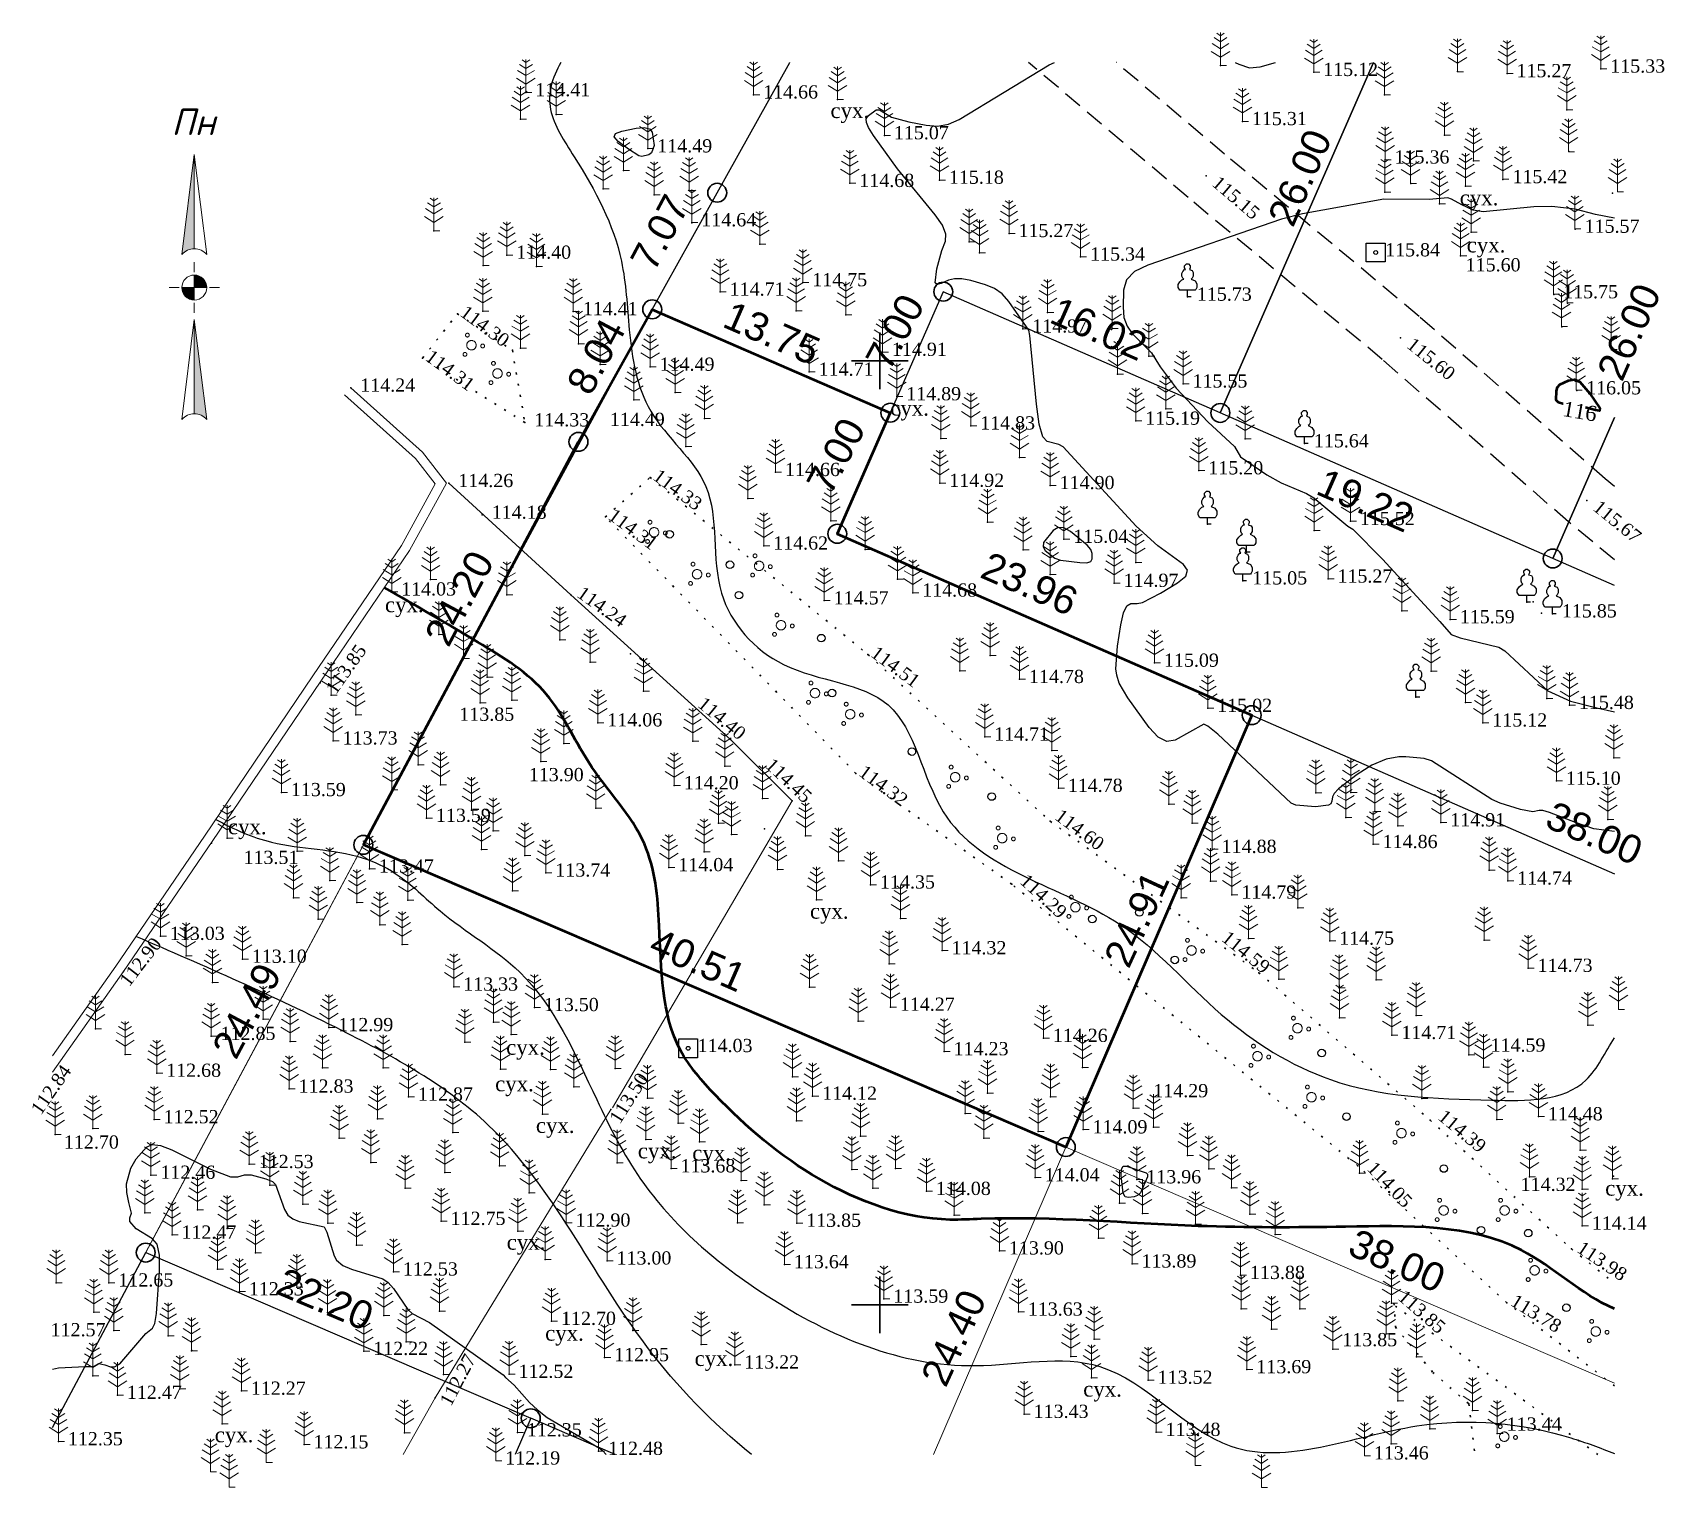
# Model space of a CAD drawing. Header units: millimetres. Extents: x 5405405.1 to 5405491.6, y 5524890.3 to 5524967.4.
import ezdxf
from ezdxf.enums import TextEntityAlignment as Align

# ---------------------------------------------------------------- set-up
doc = ezdxf.new("R2010")
doc.units = ezdxf.units.MM
doc.set_wipeout_variables(frame=1)
for name, pattern in [('DASHEDX2', [1.5, 1, -0.5]), ('HIDDEN', [0.5, 0, -0.5]), ('суцільна', [50, 50, 0])]:
    doc.linetypes.add(name, pattern=pattern)
for name, color, linetype, lineweight in [('#Лист (текст_ПН)', 250, 'Continuous', 0), ('#Штамп', 250, 'Continuous', 0), ('11900000', 1, 'Continuous', 30), ('82323000', 185, 'Сеточный', 20), ('Контур', 7, 'HIDDEN', 30), ('ограждение', 7, 'ZABOR', 20), ('Ограждения', 7, 'ЗаборДерПр', 20), ('ТОЧКИ', 7, 'Continuous', 30), ('усл. знак', 7, 'суцільна', 20)]:
    doc.layers.add(name, color=color, linetype=linetype, lineweight=lineweight)
for name, color, linetype in [('SC007', 7, 'Continuous'), ('горизонтали', 42, 'Continuous'), ('дороги', 7, 'Continuous'), ('Ділянки_Межі', 10, 'Continuous'), ('надписи', 7, 'Continuous'), ('отметки', 7, 'Continuous'), ('промеры', 185, 'Continuous'), ('Растительность', 7, 'Continuous')]:
    doc.layers.add(name, color=color, linetype=linetype)
doc.styles.get("Standard").update_dxf_attribs({"font": 'arial.ttf'})
doc.styles.add('times', font='times.ttf')
doc.styles.add('Мой_Топо', font='isocpeui.ttf')
doc.linetypes.add('ZABOR', pattern='A,1,-0.1,[132,ltypeshp.shx,S=0.25,R=0,X=-0.1,Y=0],-0.4,1', length=2.5)
doc.linetypes.add('ЗаборДерПр', pattern='A,1,[130,ltypeshp.shx,S=0.25,R=0,X=0,Y=-0.25],1.5', length=2.5)
doc.linetypes.add('Сеточный', pattern='A,2.2,["<",Standard,S=0.5,R=90,X=0,Y=0],2.2,["<",Standard,S=0.5,R=270,X=-0.5,Y=0],0.1', length=4.5)

msp = doc.modelspace()

# ---------------------------------------------------------------- texts
at = {"layer": 'горизонтали', "color": 32, "lineweight": 50, "style": 'times'}
msp.add_text('116', height=0.8, rotation=350.05133, dxfattribs=at).set_placement((5405486.255, 5524947.881, 181.067), align=Align.TOP_LEFT)
at = {"layer": 'надписи', "color": 7, "style": 'times'}
for p in [(5405447.38, 5524963.664, 111.861), (5405480.712, 5524959.045, 111.861), (5405481.081, 5524956.545, 111.861), (5405450.549, 5524947.902, 111.861), (5405423.784, 5524937.486, 111.861), (5405415.466, 5524925.724, 111.861), (5405446.295, 5524921.25, 111.861), (5405430.202, 5524914.041, 111.861), (5405429.618, 5524912.107, 111.861), (5405431.777, 5524909.902, 111.861), (5405437.175, 5524908.552, 111.861), (5405440.061, 5524908.437, 111.861), (5405488.416, 5524906.577, 111.861), (5405430.231, 5524903.714, 111.861), (5405432.266, 5524898.895, 111.861), (5405440.185, 5524897.555, 111.861), (5405460.768, 5524895.932, 111.861), (5405414.766, 5524893.514, 111.861)]:
    msp.add_text('сух.', height=0.8, dxfattribs=at).set_placement(p, align=Align.TOP_LEFT)
at = {"layer": 'отметки', "color": 7, "style": 'times'}
for s, p in [('115.12', (5405473.478, 5524965.792, 115.12)), ('115.33', (5405488.684, 5524965.973, 115.326)), ('115.27', (5405483.716, 5524965.727, 115.271)), ('114.41', (5405431.749, 5524964.719, 114.41)), ('114.66', (5405443.812, 5524964.599, 114.657)), ('115.31', (5405469.703, 5524963.189, 115.315)), ('115.07', (5405450.739, 5524962.44, 115.065)), ('114.49', (5405438.206, 5524961.744, 114.489)), ('115.36', (5405477.259, 5524961.154, 115.36)), ('114.68', (5405448.909, 5524959.912, 114.68)), ('115.18', (5405453.655, 5524960.082, 115.181)), ('115.42', (5405483.502, 5524960.115, 115.422)), ('114.64', (5405440.539, 5524957.827, 114.641)), ('115.27', (5405457.337, 5524957.257, 115.273)), ('115.57', (5405487.327, 5524957.486, 115.569)), ('114.40', (5405430.736, 5524956.109, 114.399)), ('115.34', (5405461.131, 5524956.011, 115.341)), ('115.84', (5405476.758, 5524956.236, 115.844)), ('115.84', (5405476.758, 5524956.236, 115.844)), ('115.60', (5405481.027, 5524955.441, 115.604)), ('114.75', (5405446.417, 5524954.655, 114.745)), ('114.71', (5405442.041, 5524954.155, 114.709)), ('115.73', (5405466.789, 5524953.888, 115.731)), ('115.75', (5405486.188, 5524954.015, 115.75)), ('114.41', (5405434.259, 5524953.121, 114.412)), ('114.97', (5405458.07, 5524952.2, 114.967)), ('114.91', (5405450.635, 5524950.966, 114.906)), ('114.49', (5405438.33, 5524950.177, 114.489)), ('114.71', (5405446.753, 5524949.913, 114.708)), ('114.24', (5405422.474, 5524949.069, 114.237)), ('114.89', (5405451.393, 5524948.612, 114.894)), ('115.55', (5405466.557, 5524949.288, 115.55)), ('116.05', (5405487.406, 5524948.927, 116.05)), ('114.33', (5405431.695, 5524947.229, 114.329)), ('114.49', (5405435.696, 5524947.255, 114.489)), ('114.83', (5405455.309, 5524947.065, 114.834)), ('115.19', (5405464.047, 5524947.318, 115.189)), ('115.64', (5405472.986, 5524946.12, 115.639)), ('114.66', (5405444.973, 5524944.6, 114.662)), ('115.20', (5405467.395, 5524944.688, 115.197)), ('114.26', (5405427.67, 5524944.014, 114.265)), ('114.92', (5405453.674, 5524944.027, 114.916)), ('114.90', (5405459.52, 5524943.905, 114.903)), ('114.18', (5405429.438, 5524942.336, 114.18)), ('115.52', (5405475.418, 5524942.002, 115.524)), ('114.62', (5405444.346, 5524940.702, 114.624)), ('115.04', (5405460.242, 5524941.061, 115.041)), ('114.03', (5405424.639, 5524938.269, 114.025)), ('114.68', (5405452.239, 5524938.212, 114.679)), ('114.97', (5405462.904, 5524938.728, 114.969)), ('115.05', (5405469.721, 5524938.855, 115.053)), ('115.27', (5405474.235, 5524938.953, 115.267)), ('114.57', (5405447.552, 5524937.799, 114.573)), ('115.59', (5405480.713, 5524936.798, 115.587)), ('115.85', (5405486.122, 5524937.108, 115.847)), ('115.09', (5405465.046, 5524934.496, 115.093)), ('114.78', (5405457.897, 5524933.632, 114.784)), ('115.02', (5405467.868, 5524932.104, 115.017)), ('115.48', (5405487.025, 5524932.257, 115.482)), ('113.85', (5405427.722, 5524931.632, 113.846)), ('114.06', (5405435.562, 5524931.334, 114.056)), ('115.12', (5405482.437, 5524931.328, 115.12)), ('113.73', (5405421.543, 5524930.377, 113.729)), ('114.71', (5405456.048, 5524930.582, 114.711)), ('113.90', (5405431.402, 5524928.434, 113.905)), ('114.20', (5405439.609, 5524928.001, 114.199)), ('114.78', (5405459.95, 5524927.866, 114.782)), ('115.10', (5405486.33, 5524928.244, 115.102)), ('113.59', (5405418.8, 5524927.642, 113.592)), ('113.59', (5405426.483, 5524926.279, 113.586)), ('114.91', (5405480.21, 5524926.041, 114.906)), ('114.88', (5405468.103, 5524924.631, 114.88)), ('114.86', (5405476.631, 5524924.889, 114.86)), ('113.51', (5405416.29, 5524924.049, 113.512)), ('113.47', (5405423.462, 5524923.593, 113.47)), ('114.04', (5405439.324, 5524923.664, 114.04)), ('113.74', (5405432.808, 5524923.38, 113.737)), ('114.35', (5405450.006, 5524922.747, 114.353)), ('114.74', (5405483.751, 5524922.956, 114.741)), ('114.79', (5405469.147, 5524922.213, 114.79)), ('113.03', (5405412.388, 5524920.025, 113.028)), ('114.32', (5405453.792, 5524919.261, 114.322)), ('114.75', (5405474.324, 5524919.772, 114.747)), ('113.10', (5405416.73, 5524918.812, 113.103)), ('114.73', (5405484.839, 5524918.333, 114.728)), ('113.33', (5405427.927, 5524917.338, 113.327)), ('113.50', (5405432.2, 5524916.251, 113.499)), ('114.27', (5405451.055, 5524916.27, 114.274)), ('112.99', (5405421.315, 5524915.191, 112.99)), ('114.71', (5405477.621, 5524914.771, 114.705)), ('112.85', (5405415.075, 5524914.726, 112.854)), ('114.03', (5405440.343, 5524914.082, 114.033)), ('114.03', (5405440.343, 5524914.082, 114.033)), ('114.23', (5405453.903, 5524913.914, 114.23)), ('114.26', (5405459.157, 5524914.619, 114.258)), ('114.59', (5405482.344, 5524914.107, 114.589)), ('112.68', (5405412.194, 5524912.772, 112.683)), ('112.83', (5405419.209, 5524911.934, 112.829)), ('112.87', (5405425.534, 5524911.509, 112.871)), ('114.12', (5405446.937, 5524911.555, 114.117)), ('114.29', (5405464.48, 5524911.69, 114.292)), ('114.48', (5405485.377, 5524910.466, 114.481)), ('112.52', (5405412.063, 5524910.311, 112.522)), ('114.09', (5405461.261, 5524909.774, 114.091)), ('112.70', (5405406.779, 5524908.969, 112.695)), ('112.53', (5405417.095, 5524907.937, 112.525)), ('112.46', (5405411.888, 5524907.369, 112.464)), ('113.68', (5405439.435, 5524907.708, 113.68)), ('114.04', (5405458.727, 5524907.232, 114.043)), ('113.96', (5405464.109, 5524907.129, 113.959)), ('114.08', (5405452.964, 5524906.512, 114.078)), ('114.32', (5405483.94, 5524906.728, 114.323)), ('112.75', (5405427.261, 5524904.926, 112.752)), ('112.90', (5405433.876, 5524904.837, 112.9)), ('113.85', (5405446.091, 5524904.826, 113.852)), ('114.14', (5405487.705, 5524904.675, 114.139)), ('112.47', (5405413.003, 5524904.196, 112.468)), ('113.00', (5405436.046, 5524902.827, 113.001)), ('113.90', (5405456.833, 5524903.36, 113.903)), ('113.89', (5405463.855, 5524902.668, 113.892)), ('112.53', (5405424.735, 5524902.246, 112.532)), ('113.64', (5405445.444, 5524902.631, 113.636)), ('113.88', (5405469.602, 5524902.062, 113.878)), ('112.65', (5405409.662, 5524901.664, 112.65)), ('112.33', (5405416.572, 5524901.192, 112.333)), ('113.59', (5405450.712, 5524900.807, 113.591)), ('113.63', (5405457.834, 5524900.121, 113.631)), ('112.70', (5405433.11, 5524899.631, 112.704)), ('112.57', (5405406.074, 5524899.027, 112.575)), ('112.22', (5405423.163, 5524898.036, 112.223)), ('112.95', (5405435.919, 5524897.707, 112.953)), ('112.52', (5405430.854, 5524896.823, 112.519)), ('113.22', (5405442.814, 5524897.317, 113.217)), ('113.69', (5405469.939, 5524897.07, 113.694)), ('112.27', (5405416.678, 5524895.929, 112.267)), ('113.52', (5405464.71, 5524896.509, 113.518)), ('112.47', (5405410.114, 5524895.713, 112.466)), ('113.43', (5405458.141, 5524894.702, 113.432)), ('112.35', (5405406.988, 5524893.252, 112.348)), ('112.35', (5405431.298, 5524893.723, 112.346)), ('113.48', (5405465.131, 5524893.745, 113.483)), ('112.15', (5405419.998, 5524893.088, 112.147)), ('112.48', (5405435.6, 5524892.742, 112.485)), ('113.46', (5405476.162, 5524892.501, 113.459)), ('112.19', (5405430.155, 5524892.233, 112.193))]:
    msp.add_text(s, height=0.7, dxfattribs=at).set_placement(p, align=Align.TOP_LEFT)
for s, rotation, p in [('115.15', 319.48162, (5405467.989, 5524959.86, 115.15)), ('114.30', 323.45013, (5405428.118, 5524952.995, 114.296)), ('115.60', 321.20904, (5405478.284, 5524951.295, 115.596)), ('114.31', 323.45013, (5405426.279, 5524950.649, 114.311)), ('114.33', 323.45013, (5405438.33, 5524944.327, 114.335)), ('115.67', 320.80519, (5405488.151, 5524942.682, 115.672)), ('114.31', 323.45013, (5405435.962, 5524942.234, 114.308)), ('114.24', 324.58521, (5405434.295, 5524938.113, 114.245)), ('113.85', 54.92076, (5405420.6, 5524932.681, 113.853)), ('114.51', 323.45013, (5405449.867, 5524934.949, 114.513)), ('114.40', 320.43545, (5405440.733, 5524932.263, 114.396)), ('114.45', 316.67489, (5405444.355, 5524929.025, 114.448)), ('114.32', 323.45013, (5405449.231, 5524928.648, 114.316)), ('114.60', 323.45013, (5405459.62, 5524926.318, 114.605)), ('114.29', 317.51605, (5405457.829, 5524922.886, 114.291)), ('112.90', 52.34233, (5405409.67, 5524917.226, 112.896)), ('114.59', 321.04763, (5405468.48, 5524919.866, 114.586)), ('112.84', 55.15063, (5405404.976, 5524910.399, 112.837)), ('113.50', 57.97073, (5405435.628, 5524909.898, 113.504)), ('114.39', 320.26567, (5405479.95, 5524910.4, 114.391)), ('114.05', 313.70968, (5405476.256, 5524907.662, 114.045)), ('113.98', 326.15375, (5405487.241, 5524903.419, 113.984)), ('113.85', 319.01725, (5405477.839, 5524900.848, 113.848)), ('113.78', 328.41449, (5405483.707, 5524900.601, 113.784)), ('112.27', 62.04898, (5405426.647, 5524894.896, 112.273))]:
    msp.add_text(s, height=0.7, rotation=rotation, dxfattribs=at).set_placement(p, align=Align.TOP_LEFT)
for s, p in [('113.85', (5405474.49, 5524898.15, 113.85)), ('113.44', (5405483.2, 5524893.68, 113.44))]:
    msp.add_text(s, height=0.7, dxfattribs=at).set_placement(p, align=Align.MIDDLE_LEFT)
at = {"layer": 'промеры', "char_height": 1.5, "attachment_point": 1}
for s, insert, rotation in [('26.00', (5405470.501, 5524957.613), 66.37949), ('7.07', (5405436.713, 5524955.362), 61.91278), ('26.00', (5405487.936, 5524949.44), 66.37949), ('13.75', (5405442.185, 5524953.21), 336.35584), ('7.00', (5405449.171, 5524950.096), 61.91278), ('16.02', (5405459.501, 5524953.44), 336.35584), ('8.04', (5405433.34, 5524948.79), 61.91278), ('7.00', (5405446.046, 5524943.537), 61.91278), ('19.22', (5405473.616, 5524944.351), 336.35584), ('24.20', (5405425.821, 5524935.472), 61.91278), ('23.96', (5405455.828, 5524939.936), 336.35584), ('38.00', (5405485.744, 5524926.721), 336.35584), ('24.91', (5405461.817, 5524918.376), 65.21549), ('40.51', (5405438.269, 5524920.003, -107.24), 336.35584), ('24.49', (5405414.564, 5524913.622), 61.91278), ('38.00', (5405475.297, 5524904.069), 336.35584), ('22.20', (5405418.495, 5524902.007), 337.03806), ('24.40', (5405452.122, 5524896.183), 65.21549)]:
    msp.add_mtext(s, dxfattribs=dict(at, insert=insert, rotation=rotation))

# ---------------------------------------------------------------- blocks, each defined once
blk = doc.blocks.new('SYMBOL902')
at = {"layer": 'SC007'}
blk.add_lwpolyline([(-1.25, -1.25), (-1.25, 1.25), (1.25, 1.25), (1.25, -1.25)], close=True, dxfattribs=at)
blk.add_circle((0, 0), 0.25, dxfattribs=at)
blk = doc.blocks.new('A$C51FE15A3')
at = {"layer": 'Растительность', "color": 94, "lineweight": 0}
for points in [[(0, 1.75), (0, 0), (0.319, 0)], [(-0.447, 1.172), (0, 0.895), (0.447, 1.172)], [(-0.343, 1.489), (0, 1.267), (0.343, 1.489)], [(-0.201, 1.726), (0, 1.584), (0.201, 1.726)], [(-0.493, 0.753), (0, 0.444), (0.493, 0.753)]]:
    blk.add_lwpolyline(points, dxfattribs=at)
blk = doc.blocks.new('A$C2ACB5305')
at = {"layer": 'Растительность'}
blk.add_lwpolyline([(0.2, 0), (0.2, 0), (0, 0), (0, 0.35), (-0.4, 0.35), (-0.5, 0.5), (-0.5, 0.65), (-0.4, 0.8), (-0.3, 0.9), (-0.2, 0.95), (-0.25, 1), (-0.3, 1.1), (-0.3, 1.25), (-0.25, 1.35), (-0.15, 1.45), (-0.1, 1.45), (-0.15, 1.55), (-0.15, 1.65), (-0.05, 1.75), (0.05, 1.75), (0.15, 1.65), (0.15, 1.55), (0.1, 1.45), (0.25, 1.4), (0.3, 1.3), (0.3, 1.1), (0.25, 1), (0.2, 0.95), (0.4, 0.85), (0.5, 0.7), (0.5, 0.5), (0.45, 0.4), (0.4, 0.35), (0, 0.35)], dxfattribs=at)
blk = doc.blocks.new('A$C72385B22')
at = {"layer": 'усл. знак'}
for centre, radius in [((0, 0), 0.625), ((-0.02, 1.49), 0.25), ((-1.29, -0.64), 0.25), ((1.28, -0.76), 0.25)]:
    blk.add_circle(centre, radius, dxfattribs=at)
blk = doc.blocks.new('*U5')
at = {"color": 0}
for points in [[(-0.113, 0), (-0.109, -0.029), (-0.097, -0.056)], [(-0.113, 0), (-0.097, -0.056), (0, 0)], [(-0.097, -0.056), (0, -0.113), (0, 0)], [(-0.097, -0.056), (-0.08, -0.08), (-0.056, -0.097)], [(-0.097, -0.056), (-0.056, -0.097), (0, -0.113)], [(-0.056, -0.097), (-0.029, -0.109), (0, -0.113)]]:
    blk.add_solid(points, dxfattribs=at)
blk = doc.blocks.new('*U6')
at = {"color": 0}
for points in [[(0, 0), (0.097, 0.056), (0, 0.113)], [(0.097, 0.056), (0.029, 0.109), (0, 0.113)], [(0, 0), (0.113, 0), (0.097, 0.056)], [(0.097, 0.056), (0.056, 0.097), (0.029, 0.109)], [(0.097, 0.056), (0.08, 0.08), (0.056, 0.097)], [(0.113, 0), (0.109, 0.029), (0.097, 0.056)]]:
    blk.add_solid(points, dxfattribs=at)
blk = doc.blocks.new('*U7')
at = {"color": 0}
for points in [[(0, -1.136), (0.021, -1.138), (0, -0.288)], [(0.021, -1.138), (0.042, -1.142), (0, -0.288)], [(0.042, -1.142), (0.062, -1.15), (0, -0.288)], [(0.062, -1.15), (0.081, -1.16), (0, -0.288)], [(0.081, -1.16), (0.098, -1.173), (0, -0.288)], [(0.098, -1.173), (0.113, -1.188), (0, -0.288)]]:
    blk.add_solid(points, dxfattribs=at)
blk = doc.blocks.new('*U8')
at = {"color": 0}
for points in [[(-0.113, 0.297), (-0.098, 0.312), (0, 1.197)], [(-0.098, 0.312), (-0.081, 0.325), (0, 1.197)], [(-0.081, 0.325), (-0.062, 0.335), (0, 1.197)], [(-0.062, 0.335), (-0.042, 0.343), (0, 1.197)], [(-0.042, 0.343), (-0.021, 0.347), (0, 1.197)], [(-0.021, 0.347), (0, 0.349), (0, 1.197)]]:
    blk.add_solid(points, dxfattribs=at)
blk = doc.blocks.new('#Північ')
at = {"color": 7}
blk.add_wipeout([(-2.901, 10.635), (2.901, 10.635), (2.901, -7.981), (-2.901, -7.981)], dxfattribs=at).dxf.layer = '#Лист (текст_ПН)'
at = {"layer": '#Лист (текст_ПН)'}
for p, q in [((-0.663, 1.748), (0, 7.043)), ((0, 7.043), (0, 2.052)), ((0, 7.043), (0.663, 1.748)), ((0, 1.337), (0, 0.807)), ((-1.337, 0), (-0.807, 0)), ((-0.662, 0), (0.662, 0)), ((0, 0.662), (0, -0.662)), ((1.337, 0), (0.807, 0)), ((0, -1.337), (0, -0.807)), ((-0.663, -6.99), (0, -1.695)), ((0, -1.695), (0.663, -6.99)), ((0, -1.695), (0, -6.686))]:
    blk.add_line(p, q, dxfattribs=at)
at = {"layer": '#Лист (текст_ПН)', "flags": 128}
for points in [[(0, 7.043), (-0.663, 1.748, -0.218585), (0, 2.052)], [(0, 0), (-0.662, 0, 0.414214), (0, -0.662)]]:
    blk.add_lwpolyline(points, format="xyb", close=True, dxfattribs=at)
at = {"layer": '#Лист (текст_ПН)'}
blk.add_circle((0, 0), 0.662, dxfattribs=at)
for centre in [(0, 1.178), (0, -7.56)]:
    blk.add_arc(centre, 0.874, 40.67981, 139.32019, dxfattribs=at)
at = {"layer": '#Лист (текст_ПН)', "xscale": 5.883850111352785, "yscale": 5.883850111352785, "zscale": 5.883850111352785}
for name in ['*U8', '*U5', '*U6', '*U7']:
    blk.add_blockref(name, (0, 0), dxfattribs=at)
at = {"layer": '#Лист (текст_ПН)', "style": 'Мой_Топо'}
blk.add_text('Пн', height=1.4, dxfattribs=at).set_placement((-1.217, 8.077))

# ---------------------------------------------------------------- linework, layer by layer
at = {"layer": '11900000', "color": 7}
for points in [[(5405450, 5524948.5, 0), (5405450, 5524951.5, 0)], [(5405450, 5524948.5, 0), (5405450, 5524951.5, 0)], [(5405448.5, 5524950, 0), (5405451.5, 5524950, 0)], [(5405448.5, 5524950, 0), (5405451.5, 5524950, 0)], [(5405450, 5524898.5, 0), (5405450, 5524901.5, 0)], [(5405450, 5524898.5, 0), (5405450, 5524901.5, 0)], [(5405448.5, 5524900, 0), (5405451.5, 5524900, 0)], [(5405448.5, 5524900, 0), (5405451.5, 5524900, 0)]]:
    msp.add_polyline3d(points, dxfattribs=at)
at = {"layer": '82323000', "color": 7}
for points, elevation in [([(5405427.17, 5524943.514), (5405433.636, 5524937.599), (5405442.087, 5524929.95), (5405445.347, 5524926.687), (5405435.83, 5524910.43)], 114.265), ([(5405435.741, 5524910.343), (5405426.441, 5524895.071), (5405424.754, 5524892.056)], 114.18)]:
    msp.add_lwpolyline(points, dxfattribs=dict(at, elevation=elevation))
at = {"layer": 'горизонтали', "color": 32}
for points in [[(5405465.637, 5524929.912, 115), (5405465.197, 5524929.842, 115), (5405464.737, 5524930.062, 115), (5405464.267, 5524930.572, 115), (5405463.127, 5524932.142, 115), (5405462.677, 5524932.932, 115), (5405462.547, 5524933.342, 115), (5405462.487, 5524933.692, 115), (5405462.587, 5524934.882, 115), (5405462.767, 5524936.022, 115), (5405462.907, 5524936.652, 115), (5405463.077, 5524937.032, 115), (5405463.287, 5524937.152, 115), (5405463.617, 5524937.152, 115), (5405463.907, 5524937.202, 115), (5405464.857, 5524937.692, 115), (5405465.757, 5524938.242, 115), (5405466.197, 5524938.592, 115), (5405466.297, 5524938.912, 115), (5405466.077, 5524939.212, 115), (5405464.727, 5524940.202, 115), (5405463.567, 5524941.242, 115), (5405459.707, 5524945.442, 115), (5405459.477, 5524945.572, 115), (5405458.857, 5524945.732, 115), (5405458.627, 5524945.982, 115), (5405458.437, 5524946.642, 115), (5405458.297, 5524947.712, 115), (5405457.937, 5524951.352, 115), (5405457.887, 5524951.622, 115), (5405456.827, 5524953.152, 115), (5405456.477, 5524953.552, 115), (5405456.067, 5524953.842, 115), (5405455.587, 5524954.032, 115), (5405454.807, 5524954.252, 115), (5405454.337, 5524954.342, 115), (5405453.947, 5524954.352, 115), (5405453.637, 5524954.282, 115), (5405453.237, 5524954.092, 115), (5405453.027, 5524954.042, 115), (5405452.917, 5524954.142, 115), (5405453.017, 5524954.872, 115), (5405453.287, 5524955.852, 115), (5405453.477, 5524956.342, 115), (5405453.497, 5524956.722, 115), (5405453.307, 5524957.182, 115), (5405452.917, 5524957.732, 115), (5405450.937, 5524960.182, 115), (5405449.667, 5524961.942, 115), (5405449.397, 5524962.362, 115), (5405449.287, 5524962.622, 115), (5405449.277, 5524962.832, 115), (5405449.387, 5524962.992, 115), (5405449.807, 5524963.292, 115), (5405449.977, 5524963.302, 115), (5405450.617, 5524962.912, 115), (5405451.537, 5524962.662, 115), (5405452.457, 5524962.482, 115), (5405453.057, 5524962.432, 115), (5405453.637, 5524962.532, 115), (5405454.197, 5524962.792, 115), (5405458.957, 5524965.682, 115), (5405459.242, 5524965.809, 115)], [(5405468.823, 5524965.809, 115), (5405469.017, 5524965.712, 115), (5405469.577, 5524965.522, 115), (5405470.147, 5524965.572, 115), (5405470.957, 5524965.809, 115)], [(5405488.91, 5524957.563, 115.5), (5405487.897, 5524957.762, 115.5), (5405486.817, 5524958.042, 115.5), (5405485.597, 5524958.172, 115.5), (5405484.637, 5524958.162, 115.5), (5405481.947, 5524957.892, 115.5), (5405481.427, 5524957.992, 115.5), (5405480.827, 5524958.262, 115.5), (5405480.277, 5524958.572, 115.5), (5405480.077, 5524958.632, 115.5), (5405479.087, 5524958.542, 115.5), (5405476.687, 5524958.562, 115.5), (5405472.377, 5524957.792, 115.5), (5405471.267, 5524957.502, 115.5), (5405464.187, 5524955.072, 115.5), (5405463.487, 5524954.732, 115.5), (5405463.067, 5524954.292, 115.5), (5405462.907, 5524953.742, 115.5), (5405462.887, 5524952.852, 115.5), (5405462.927, 5524952.292, 115.5), (5405463.087, 5524951.832, 115.5), (5405463.367, 5524951.452, 115.5), (5405464.377, 5524950.432, 115.5), (5405464.847, 5524949.682, 115.5), (5405465.697, 5524948.552, 115.5), (5405467.367, 5524946.772, 115.5), (5405468.777, 5524945.462, 115.5), (5405469.107, 5524944.912, 115.5)], [(5405469.107, 5524944.912, 115.5), (5405470.497, 5524943.972, 115.5), (5405471.247, 5524943.542, 115.5), (5405472.587, 5524942.982, 115.5), (5405472.977, 5524942.742, 115.5), (5405474.787, 5524941.242, 115.5), (5405475.057, 5524941.092, 115.5), (5405476.617, 5524939.502, 115.5), (5405479.657, 5524936.202, 115.5), (5405480.257, 5524935.502, 115.5), (5405480.727, 5524935.322, 115.5), (5405482.787, 5524934.832, 115.5), (5405483.107, 5524934.632, 115.5), (5405485.377, 5524932.522, 115.5), (5405486.577, 5524931.972, 115.5), (5405487.967, 5524931.622, 115.5), (5405488.91, 5524931.413, 115.5)], [(5405488.91, 5524925.068, 115), (5405487.817, 5524925.212, 115), (5405486.837, 5524925.542, 115), (5405485.467, 5524926.082, 115), (5405485.117, 5524926.182, 115), (5405484.917, 5524926.182, 115), (5405484.577, 5524926.112, 115), (5405483.927, 5524926.242, 115), (5405482.847, 5524926.562, 115), (5405482.417, 5524926.762, 115), (5405479.207, 5524928.812, 115), (5405478.827, 5524928.942, 115), (5405477.857, 5524929.032, 115), (5405477.477, 5524929.032, 115), (5405476.817, 5524928.892, 115), (5405476.057, 5524928.582, 115), (5405475.287, 5524928.082, 115), (5405474.287, 5524927.322, 115), (5405474.057, 5524927.082, 115), (5405473.967, 5524926.902, 115), (5405473.937, 5524926.672, 115), (5405473.877, 5524926.542, 115), (5405473.767, 5524926.462, 115), (5405473.067, 5524926.382, 115), (5405472.027, 5524926.462, 115), (5405471.787, 5524926.562, 115), (5405467.897, 5524930.222, 115), (5405467.377, 5524930.652, 115), (5405467.157, 5524930.752, 115), (5405465.637, 5524929.912, 115)], [(5405406.166, 5524896.587, 112.5), (5405406.487, 5524896.662, 112.5), (5405407.907, 5524896.722, 112.5), (5405408.337, 5524896.732, 112.5), (5405408.627, 5524896.892, 112.5), (5405408.937, 5524896.822, 112.5), (5405409.237, 5524896.702, 112.5), (5405409.457, 5524896.702, 112.5), (5405409.737, 5524896.872, 112.5), (5405411.117, 5524898.472, 112.5), (5405411.477, 5524898.762, 112.5), (5405411.597, 5524899.012, 112.5), (5405411.687, 5524899.542, 112.5), (5405411.837, 5524901.802, 112.5), (5405411.837, 5524902.632, 112.5), (5405411.717, 5524903.202, 112.5), (5405411.477, 5524903.492, 112.5), (5405410.597, 5524904.022, 112.5), (5405410.277, 5524904.402, 112.5), (5405410.277, 5524904.602, 112.5), (5405410.357, 5524904.852, 112.5), (5405410.217, 5524905.412, 112.5), (5405410.117, 5524905.942, 112.5), (5405410.097, 5524906.402, 112.5), (5405410.327, 5524907.232, 112.5), (5405410.597, 5524907.732, 112.5), (5405411.147, 5524908.342, 112.5), (5405411.457, 5524908.482, 112.5), (5405411.897, 5524908.442, 112.5), (5405412.487, 5524908.202, 112.5), (5405414.537, 5524907.182, 112.5), (5405415.597, 5524906.782, 112.5), (5405415.987, 5524906.772, 112.5), (5405416.347, 5524906.882, 112.5), (5405416.697, 5524906.872, 112.5), (5405417.477, 5524906.672, 112.5), (5405417.827, 5524906.522, 112.5), (5405417.977, 5524906.362, 112.5), (5405418.467, 5524905.052, 112.5), (5405418.637, 5524904.752, 112.5), (5405418.897, 5524904.542, 112.5), (5405419.237, 5524904.412, 112.5), (5405420.557, 5524904.122, 112.5), (5405420.707, 5524903.842, 112.5), (5405421.087, 5524902.592, 112.5), (5405421.207, 5524902.352, 112.5), (5405421.547, 5524902.082, 112.5), (5405422.017, 5524901.882, 112.5), (5405423.667, 5524901.372, 112.5), (5405423.947, 5524901.172, 112.5), (5405424.227, 5524900.852, 112.5), (5405424.997, 5524899.752, 112.5), (5405425.217, 5524899.532, 112.5), (5405426.147, 5524899.062, 112.5), (5405430.037, 5524896.292, 112.5), (5405430.167, 5524896.142, 112.5), (5405430.627, 5524895.732, 112.5), (5405431.447, 5524894.812, 112.5), (5405431.857, 5524894.422, 112.5), (5405432.377, 5524894.022, 112.5), (5405435.147, 5524892.392, 112.5), (5405435.307, 5524892.272, 112.5), (5405435.496, 5524892.056, 112.5)]]:
    msp.add_polyline3d(points, dxfattribs=at)
for points in [[(5405438.047, 5524961.412, 114.5), (5405437.907, 5524961.022, 114.5), (5405437.767, 5524960.912, 114.5), (5405437.397, 5524960.832, 114.5), (5405437.237, 5524960.862, 114.5), (5405436.677, 5524961.212, 114.5), (5405436.127, 5524961.622, 114.5), (5405435.917, 5524961.862, 114.5), (5405435.987, 5524962.052, 114.5), (5405436.337, 5524962.172, 114.5), (5405437.097, 5524962.322, 114.5), (5405437.517, 5524962.362, 114.5), (5405437.797, 5524962.292, 114.5), (5405437.927, 5524962.122, 114.5), (5405438.047, 5524961.412, 114.5)], [(5405459.257, 5524939.552, 115), (5405459.567, 5524939.442, 115), (5405460.597, 5524939.312, 115), (5405460.957, 5524939.302, 115), (5405461.177, 5524939.372, 115), (5405461.237, 5524939.522, 115), (5405461.237, 5524939.802, 115), (5405461.167, 5524940.002, 115), (5405460.977, 5524940.242, 115), (5405460.097, 5524940.962, 115), (5405459.737, 5524941.162, 115), (5405459.437, 5524941.182, 115), (5405459.177, 5524941.012, 115), (5405458.667, 5524940.372, 115), (5405458.647, 5524940.152, 115), (5405458.757, 5524939.962, 115), (5405459.257, 5524939.552, 115)], [(5405463.797, 5524905.922, 114), (5405463.647, 5524905.782, 114), (5405463.467, 5524905.712, 114), (5405463.167, 5524905.672, 114), (5405462.997, 5524905.722, 114), (5405462.887, 5524905.902, 114), (5405462.777, 5524906.842, 114), (5405462.787, 5524907.172, 114), (5405462.887, 5524907.332, 114), (5405463.067, 5524907.332, 114), (5405464.107, 5524906.992, 114), (5405464.177, 5524906.922, 114), (5405464.177, 5524906.772, 114), (5405463.797, 5524905.922, 114)]]:
    msp.add_polyline3d(points, close=True, dxfattribs=at)
at = {"layer": 'горизонтали', "color": 32, "lineweight": 50}
for points in [[(5405485.837, 5524948.412, 116), (5405485.897, 5524948.602, 116), (5405486.007, 5524948.742, 116), (5405486.467, 5524948.962, 116), (5405486.797, 5524949.022, 116), (5405487.067, 5524948.882, 116), (5405487.597, 5524948.272, 116), (5405488.137, 5524947.492, 116), (5405488.107, 5524947.362, 116), (5405487.897, 5524947.382, 116), (5405487.372, 5524947.522, 116)], [(5405486.182, 5524947.73, 116), (5405486.167, 5524947.732, 116), (5405485.947, 5524947.792, 116), (5405485.827, 5524947.912, 116), (5405485.837, 5524948.412, 116), (5405485.837, 5524948.412, 116)]]:
    msp.add_polyline3d(points, dxfattribs=at)
at = {"layer": 'горизонтали', "color": 32}
for points, knots in [([(5405433.102, 5524965.809), (5405432.628, 5524964.995), (5405432.152, 5524963.315), (5405434.505, 5524959.837), (5405436.467, 5524956.149), (5405436.671, 5524951.392), (5405437.369, 5524946.928), (5405441.86, 5524943.511), (5405440.684, 5524937.671), (5405444.794, 5524933.035), (5405451.566, 5524932.913), (5405452.841, 5524923.414), (5405462.376, 5524921.694), (5405467.678, 5524915.219), (5405474.332, 5524911.065), (5405480.954, 5524910.859), (5405487.202, 5524910.737), (5405488.436, 5524913.394), (5405488.91, 5524914.146)], [563.661702, 563.661702, 563.661702, 563.661702, 566.458675, 569.254458, 575.329889, 578.985082, 583.444079, 588.386683, 594.103196, 599.108283, 605.048663, 611.412942, 622.521559, 629.692846, 636.424411, 645.037599, 650.155211, 652.763033, 652.763033, 652.763033, 652.763033]), ([(5405414.818, 5524925.709), (5405415.772, 5524925.193), (5405418.223, 5524924.084), (5405421.698, 5524924.182), (5405424.74, 5524922.757), (5405427.138, 5524920.233), (5405432.042, 5524917.524), (5405434.513, 5524911.736), (5405437.788, 5524905.243), (5405444.44, 5524899.573), (5405453.206, 5524895.816), (5405462.487, 5524898.046), (5405468.665, 5524890.189), (5405477.912, 5524894.346), (5405484.864, 5524893.645), (5405488.147, 5524892.418), (5405488.91, 5524892.111)], [2.090237, 2.090237, 2.090237, 2.090237, 5.312599, 10.182619, 12.112589, 15.209294, 20.531766, 28.423343, 33.238106, 42.351864, 53.987263, 60.5812, 68.695045, 78.614199, 86.783744, 89.281601, 89.281601, 89.281601, 89.281601]), ([(5405443.203, 5524892.056), (5405441.138, 5524893.725), (5405435.846, 5524899.145), (5405431.385, 5524909.209), (5405420.694, 5524915.101), (5405414.239, 5524917.947), (5405410.59, 5524919.503)], [282.027126, 282.027126, 282.027126, 282.027126, 289.957635, 304.382942, 313.620797, 325.584809, 325.584809, 325.584809, 325.584809])]:
    msp.add_open_spline(points, degree=3, knots=knots, dxfattribs=at)
at = {"layer": 'горизонтали', "color": 32, "lineweight": 50}
msp.add_open_spline([(5405488.91, 5524899.78), (5405487.089, 5524900.575), (5405483.378, 5524904.35), (5405475.07, 5524904.101), (5405465.673, 5524904.056), (5405458.644, 5524904.734), (5405451.834, 5524904.358), (5405446.555, 5524906.313), (5405442.168, 5524910.026), (5405438.386, 5524914.341), (5405438.447, 5524919.318), (5405437.93, 5524924.895), (5405434.484, 5524928.293), (5405432.616, 5524932.718), (5405428.364, 5524935.336), (5405425.389, 5524937.054), (5405423.745, 5524937.988)], degree=3, knots=[238.387338, 238.387338, 238.387338, 238.387338, 244.213134, 253.624228, 261.428369, 272.933051, 274.584334, 281.85809, 288.915218, 291.908367, 298.615428, 303.009483, 308.272559, 312.478888, 317.055186, 322.755025, 322.755025, 322.755025, 322.755025], dxfattribs=at)
at = {"layer": 'дороги', "color": 7, "linetype": 'DASHEDX2', "elevation": 112.707}
for points in [[(5405488.91, 5524939.459), (5405486.477, 5524941.466), (5405476.607, 5524950.078), (5405466.319, 5524958.657), (5405457.877, 5524965.809)], [(5405488.91, 5524943.349), (5405488.419, 5524943.754), (5405478.555, 5524952.36), (5405468.249, 5524960.953), (5405462.518, 5524965.809)]]:
    msp.add_lwpolyline(points, dxfattribs=at)
at = {"layer": 'Ділянки_Межі', "lineweight": 25}
for points in [[(5405476.152, 5524965.809), (5405468.029, 5524947.243), (5405453.355, 5524953.667), (5405450.548, 5524947.255), (5405437.94, 5524952.731)], [(5405437.94, 5524952.731), (5405441.382, 5524958.909), (5405445.225, 5524965.809)], [(5405468.029, 5524947.243), (5405476.152, 5524965.809)], [(5405488.91, 5524938.101), (5405485.638, 5524939.534), (5405468.029, 5524947.243), (5405453.355, 5524953.667), (5405450.548, 5524947.255), (5405447.741, 5524940.842), (5405469.694, 5524931.231), (5405488.91, 5524922.818)], [(5405488.91, 5524947.007), (5405485.638, 5524939.534), (5405468.029, 5524947.243)], [(5405485.638, 5524939.534), (5405488.91, 5524947.007)], [(5405488.91, 5524938.101), (5405485.638, 5524939.534)], [(5405435.982, 5524892.056), (5405431.505, 5524893.983), (5405430.672, 5524892.056)]]:
    msp.add_lwpolyline(points, dxfattribs=at)
at = {"layer": 'Ділянки_Межі', "lineweight": 50}
msp.add_lwpolyline([(5405422.638, 5524924.363), (5405434.03, 5524945.71), (5405437.94, 5524952.731), (5405450.548, 5524947.255), (5405447.741, 5524940.842), (5405469.694, 5524931.231), (5405459.846, 5524908.351)], close=True, dxfattribs=at)
at = {"layer": 'Ділянки_Межі', "lineweight": 0}
for points in [[(5405459.846, 5524908.351), (5405469.694, 5524931.231), (5405488.91, 5524922.818)], [(5405411.109, 5524902.76), (5405422.638, 5524924.363), (5405459.846, 5524908.351), (5405452.833, 5524892.056)], [(5405452.833, 5524892.056), (5405459.846, 5524908.351), (5405488.91, 5524895.844)], [(5405488.91, 5524895.844), (5405459.846, 5524908.351)], [(5405435.982, 5524892.056), (5405431.505, 5524893.983), (5405411.109, 5524902.76)]]:
    msp.add_lwpolyline(points, dxfattribs=at)
at = {"layer": 'Ділянки_Межі'}
msp.add_lwpolyline([(5405406.166, 5524893.497), (5405411.109, 5524902.76), (5405431.505, 5524893.983), (5405430.672, 5524892.056)], dxfattribs=at)
at = {"layer": 'Контур', "color": 7, "linetype": 'HIDDEN'}
for points, elevation in [([(5405425.779, 5524950.149), (5405427.618, 5524952.495), (5405430.531, 5524950.561), (5405431.195, 5524946.729), (5405425.779, 5524950.149)], 114.311), ([(5405475.316, 5524907.356), (5405456.979, 5524922.281), (5405448.731, 5524928.148), (5405435.462, 5524941.734), (5405437.83, 5524943.827), (5405449.367, 5524934.449), (5405459.02, 5524925.611), (5405470.07, 5524917.59), (5405479.143, 5524909.781)], 113.339), ([(5405479.143, 5524909.781), (5405486.624, 5524902.96), (5405488.91, 5524901.137)], 114.045), ([(5405488.91, 5524895.695), (5405483.207, 5524900.101), (5405475.316, 5524907.356)], 113.339), ([(5405488.028, 5524892.056), (5405477.1, 5524900.076)], 111.795), ([(5405477.228, 5524900.076), (5405477.305, 5524898.823), (5405479.288, 5524896.413), (5405481.195, 5524894.74)], 111.795), ([(5405481.195, 5524894.74), (5405481.509, 5524892.056)], 113.515)]:
    msp.add_lwpolyline(points, dxfattribs=dict(at, elevation=elevation))
at = {"layer": 'ограждение', "color": 7, "linetype": 'ЗаборДерПр'}
for points, elevation in [([(5405406.166, 5524893.497), (5405411.407, 5524903.317), (5405417.815, 5524915.325), (5405427.002, 5524932.527), (5405437.933, 5524952.734), (5405443.298, 5524962.351), (5405445.224, 5524965.809)], 107.24), ([(5405421.974, 5524948.569), (5405425.767, 5524945.17), (5405427.046, 5524943.529), (5405425.074, 5524939.947)], 101.569), ([(5405425.074, 5524939.947), (5405420.38, 5524933.03), (5405414.63, 5524924.54), (5405409.936, 5524917.657), (5405406.166, 5524912.324)], 101.569)]:
    msp.add_lwpolyline(points, dxfattribs=dict(at, elevation=elevation))
at = {"layer": 'ограждение', "color": 7, "linetype": 'ByBlock', "elevation": 101.569}
msp.add_lwpolyline([(5405424.66, 5524940.228), (5405419.966, 5524933.311), (5405414.216, 5524924.821), (5405409.525, 5524917.942), (5405406.166, 5524913.19)], dxfattribs=at)
at = {"layer": 'Ограждения', "color": 7, "linetype": 'ByBlock', "ltscale": 0.4, "elevation": 101.569}
msp.add_lwpolyline([(5405421.64, 5524948.197), (5405425.4, 5524944.827), (5405426.449, 5524943.482), (5405424.636, 5524940.188)], dxfattribs=at)
at = {"layer": 'отметки', "color": 7}
for p in [(5405468.037, 5524965.643, 115.049), (5405472.978, 5524965.292, 115.12), (5405480.594, 5524965.322, 115.182), (5405483.216, 5524965.227, 115.271), (5405488.184, 5524965.473, 115.326), (5405431.249, 5524964.219, 114.41), (5405443.312, 5524964.099, 114.657), (5405476.733, 5524964.089, 115.151), (5405447.755, 5524963.843, 114.919), (5405486.379, 5524963.299, 115.295), (5405430.967, 5524962.799, 114.406), (5405432.859, 5524963.044, 114.514), (5405469.203, 5524962.689, 115.315), (5405450.239, 5524961.94, 115.065), (5405479.901, 5524961.959, 115.216), (5405437.706, 5524961.244, 114.489), (5405476.759, 5524960.654, 115.36), (5405481.445, 5524960.599, 115.313), (5405486.484, 5524961.085, 115.311), (5405436.409, 5524960.078, 114.518), (5405467.284, 5524959.805, 115.15), (5405435.339, 5524959.108, 114.508), (5405439.894, 5524959.026, 114.601), (5405448.409, 5524959.412, 114.68), (5405453.155, 5524959.582, 115.181), (5405476.744, 5524958.945, 115.455), (5405478.113, 5524959.389, 115.394), (5405481.015, 5524959.255, 115.456), (5405483.002, 5524959.615, 115.422), (5405488.806, 5524958.892, 115.408), (5405438.04, 5524958.8, 114.566), (5405479.64, 5524958.321, 115.526), (5405440.038, 5524957.312, 114.632), (5405440.039, 5524957.327, 114.641), (5405426.376, 5524956.893, 114.447), (5405454.726, 5524956.312, 115.065), (5405456.837, 5524956.757, 115.273), (5405481.322, 5524956.818, 115.546), (5405486.827, 5524956.986, 115.569), (5405430.236, 5524955.609, 114.399), (5405443.635, 5524956.175, 114.708), (5405455.279, 5524955.728, 115.03), (5405460.631, 5524955.511, 115.341), (5405480.755, 5524955.573, 115.604), (5405428.986, 5524955.046, 114.358), (5405431.803, 5524955.007, 114.374), (5405445.917, 5524954.155, 114.745), (5405441.541, 5524953.655, 114.709), (5405466.289, 5524953.388, 115.731), (5405485.688, 5524953.515, 115.75), (5405486.416, 5524953.064, 115.729), (5405427.618, 5524952.495, 114.296), (5405428.973, 5524952.629, 114.378), (5405433.759, 5524952.621, 114.412), (5405445.566, 5524952.653, 114.833), (5405448.197, 5524952.435, 114.802), (5405458.884, 5524952.561, 115.206), (5405457.57, 5524951.7, 114.967), (5405462.271, 5524951.67, 115.468), (5405462.307, 5524951.72, 115.463), (5405477.581, 5524951.219, 115.596), (5405486.117, 5524951.806, 115.787), (5405430.531, 5524950.561, 114.385), (5405430.956, 5524950.676, 114.402), (5405434.041, 5524950.906, 114.416), (5405450.135, 5524950.466, 114.906), (5405464.249, 5524950.249, 115.483), (5405488.755, 5524950.58, 115.753), (5405425.779, 5524950.149, 114.311), (5405435.183, 5524949.815, 114.43), (5405437.83, 5524949.677, 114.489), (5405446.253, 5524949.413, 114.708), (5405421.974, 5524948.569, 114.237), (5405462.584, 5524949.296, 115.404), (5405466.057, 5524948.788, 115.55), (5405436.959, 5524947.929, 114.489), (5405439.151, 5524948.32, 114.543), (5405450.893, 5524948.112, 114.894), (5405486.906, 5524948.427, 116.05), (5405440.7, 5524946.956, 114.513), (5405463.547, 5524946.818, 115.189), (5405465.145, 5524947.456, 115.379), (5405431.195, 5524946.729, 114.329), (5405453.219, 5524945.885, 114.89), (5405454.809, 5524946.565, 114.834), (5405439.715, 5524945.457, 114.509), (5405469.352, 5524945.867, 115.588), (5405472.486, 5524945.62, 115.639), (5405457.398, 5524944.883, 114.894), (5405466.895, 5524944.188, 115.197), (5405427.17, 5524943.514, 114.265), (5405437.83, 5524943.827, 114.335), (5405444.473, 5524944.1, 114.662), (5405453.174, 5524943.527, 114.916), (5405459.02, 5524943.405, 114.903), (5405443.006, 5524942.711, 114.583), (5405487.448, 5524942.61, 115.672), (5405428.938, 5524941.836, 114.18), (5405435.462, 5524941.734, 114.308), (5405447.394, 5524941.522, 114.643), (5405455.702, 5524941.456, 114.962), (5405467.348, 5524941.342, 115.116), (5405472.992, 5524941.013, 115.4), (5405474.918, 5524941.502, 115.524), (5405443.846, 5524940.202, 114.624), (5405449.214, 5524940.008, 114.651), (5405457.579, 5524939.982, 114.97), (5405459.742, 5524940.561, 115.041), (5405469.41, 5524939.866, 115.136), (5405463.555, 5524939.327, 114.936), (5405426.203, 5524938.412, 114.049), (5405450.927, 5524938.429, 114.673), (5405459.015, 5524938.675, 114.972), (5405462.404, 5524938.228, 114.969), (5405469.221, 5524938.355, 115.053), (5405473.735, 5524938.453, 115.267), (5405424.139, 5524937.769, 114.025), (5405430.242, 5524937.607, 114.149), (5405433.636, 5524937.599, 114.245), (5405447.052, 5524937.299, 114.573), (5405451.739, 5524937.712, 114.679), (5405477.652, 5524936.759, 115.284), (5405484.257, 5524937.224, 115.766), (5405484.598, 5524937.235, 115.868), (5405485.047, 5524936.636, 115.768), (5405485.622, 5524936.608, 115.847), (5405426.643, 5524935.51, 113.976), (5405480.213, 5524936.298, 115.587), (5405433.044, 5524935.228, 114.171), (5405427.95, 5524934.235, 113.921), (5405434.659, 5524934.045, 114.198), (5405436.781, 5524934.481, 114.271), (5405449.367, 5524934.449, 114.513), (5405455.841, 5524934.387, 114.758), (5405464.546, 5524933.996, 115.093), (5405420.348, 5524932.94, 113.853), (5405429.196, 5524933.248, 113.927), (5405454.231, 5524933.578, 114.764), (5405457.397, 5524933.132, 114.784), (5405479.196, 5524933.563, 115.152), (5405420.935, 5524932.284, 113.805), (5405437.468, 5524932.5, 114.3), (5405478.389, 5524932.183, 115.088), (5405485.318, 5524932.112, 115.465), (5405422.234, 5524931.246, 113.788), (5405428.818, 5524931.891, 113.846), (5405430.509, 5524932.023, 113.908), (5405467.368, 5524931.604, 115.017), (5405481.01, 5524931.905, 115.168), (5405486.525, 5524931.757, 115.482), (5405435.062, 5524930.834, 114.056), (5405481.937, 5524930.828, 115.12), (5405421.043, 5524929.877, 113.729), (5405433.255, 5524929.722, 114.008), (5405440.086, 5524929.846, 114.325), (5405442.087, 5524929.95, 114.396), (5405455.548, 5524930.082, 114.711), (5405425.538, 5524928.6, 113.71), (5405432.042, 5524928.769, 113.905), (5405459.097, 5524929.363, 114.8), (5405488.882, 5524928.979, 115.232), (5405441.776, 5524928.535, 114.341), (5405448.731, 5524928.148, 114.316), (5405485.83, 5524927.744, 115.102), (5405418.3, 5524927.142, 113.592), (5405424.14, 5524927.272, 113.652), (5405426.727, 5524927.545, 113.689), (5405439.109, 5524927.501, 114.199), (5405459.45, 5524927.366, 114.782), (5405473.083, 5524927.115, 115.034), (5405474.951, 5524927.14, 114.965), (5405428.363, 5524926.195, 113.691), (5405434.944, 5524926.31, 113.947), (5405443.787, 5524926.813, 114.392), (5405445.347, 5524926.687, 114.448), (5405465.304, 5524926.516, 114.935), (5405476.206, 5524926.134, 114.917), (5405425.983, 5524925.779, 113.586), (5405441.448, 5524925.504, 114.259), (5405443.88, 5524925.214, 114.418), (5405459.02, 5524925.611, 114.605), (5405466.54, 5524925.513, 114.884), (5405474.671, 5524925.812, 114.968), (5405477.424, 5524925.364, 114.9), (5405479.71, 5524925.541, 114.906), (5405488.555, 5524925.705, 115.049), (5405414.598, 5524924.453, 113.496), (5405415.42, 5524924.714, 113.443), (5405429.508, 5524925.097, 113.688), (5405442.142, 5524924.912, 114.218), (5405446.049, 5524924.842, 114.426), (5405476.131, 5524924.389, 114.86), (5405419.134, 5524924.018, 113.512), (5405428.899, 5524924.107, 113.67), (5405431.19, 5524923.79, 113.699), (5405440.687, 5524923.987, 114.223), (5405447.804, 5524923.519, 114.395), (5405467.603, 5524924.131, 114.88), (5405422.962, 5524923.093, 113.47), (5405432.308, 5524922.88, 113.737), (5405438.824, 5524923.164, 114.04), (5405444.575, 5524923.062, 114.307), (5405482.272, 5524923.028, 114.814), (5405420.859, 5524922.472, 113.411), (5405430.54, 5524921.929, 113.584), (5405449.506, 5524922.247, 114.353), (5405456.979, 5524922.281, 114.291), (5405467.518, 5524922.44, 114.824), (5405468.647, 5524921.713, 114.79), (5405483.251, 5524922.456, 114.741), (5405418.939, 5524921.559, 113.322), (5405422.301, 5524921.302, 113.434), (5405424.986, 5524921.428, 113.496), (5405446.639, 5524921.44, 114.366), (5405465.951, 5524921.554, 114.671), (5405472.13, 5524921.019, 114.758), (5405420.252, 5524920.419, 113.338), (5405423.51, 5524920.125, 113.421), (5405451.09, 5524920.456, 114.293), (5405411.888, 5524919.525, 113.028), (5405469.516, 5524919.409, 114.684), (5405473.824, 5524919.272, 114.747), (5405481.999, 5524919.319, 114.68), (5405413.253, 5524918.489, 113.044), (5405416.23, 5524918.312, 113.103), (5405424.693, 5524919.076, 113.381), (5405453.292, 5524918.761, 114.322), (5405409.936, 5524917.657, 112.896), (5405450.485, 5524918.057, 114.244), (5405470.07, 5524917.59, 114.586), (5405484.339, 5524917.833, 114.728), (5405414.645, 5524917.078, 112.915), (5405427.427, 5524916.838, 113.327), (5405446.274, 5524916.818, 114.27), (5405471.123, 5524917.247, 114.63), (5405474.321, 5524916.788, 114.745), (5405476.286, 5524917.209, 114.749), (5405431.7, 5524915.751, 113.499), (5405450.555, 5524915.77, 114.274), (5405417.334, 5524915.127, 112.929), (5405429.526, 5524914.976, 113.289), (5405448.84, 5524915.029, 114.234), (5405474.35, 5524915.196, 114.696), (5405478.397, 5524915.325, 114.722), (5405487.501, 5524914.805, 114.656), (5405408.451, 5524914.614, 112.795), (5405414.575, 5524914.226, 112.854), (5405418.757, 5524913.952, 112.921), (5405420.815, 5524914.691, 112.99), (5405428.018, 5524913.909, 113.145), (5405430.471, 5524914.319, 113.319), (5405458.657, 5524914.119, 114.258), (5405477.121, 5524914.271, 114.705), (5405410.013, 5524913.255, 112.704), (5405453.403, 5524913.414, 114.23), (5405481.2, 5524913.232, 114.589), (5405411.694, 5524912.272, 112.683), (5405420.479, 5524912.546, 112.882), (5405420.48, 5524912.544, 112.875), (5405423.687, 5524912.544, 112.968), (5405429.897, 5524912.486, 113.207), (5405432.549, 5524912.453, 113.446), (5405435.968, 5524912.509, 113.721), (5405460.731, 5524912.574, 114.261), (5405481.965, 5524912.59, 114.597), (5405418.709, 5524911.434, 112.829), (5405433.782, 5524911.534, 113.466), (5405445.365, 5524912.073, 114.222), (5405425.034, 5524911.009, 112.871), (5405437.681, 5524910.938, 113.809), (5405446.437, 5524911.055, 114.117), (5405455.693, 5524911.206, 114.193), (5405459.037, 5524911.008, 114.155), (5405478.71, 5524910.924, 114.457), (5405483.252, 5524911.276, 114.49), (5405411.563, 5524909.811, 112.522), (5405423.383, 5524909.855, 112.76), (5405432.121, 5524910.092, 113.127), (5405435.741, 5524910.343, 113.504), (5405439.318, 5524909.62, 113.846), (5405445.582, 5524909.746, 114.177), (5405454.521, 5524910.136, 114.133), (5405463.422, 5524910.42, 114.292), (5405479.143, 5524909.781, 114.391), (5405482.668, 5524909.817, 114.498), (5405484.877, 5524909.966, 114.481), (5405406.313, 5524909.019, 112.695), (5405408.312, 5524909.338, 112.584), (5405421.358, 5524908.82, 112.732), (5405427.383, 5524909.118, 112.929), (5405437.592, 5524908.752, 113.665), (5405448.976, 5524908.935, 114.177), (5405455.507, 5524908.825, 114.136), (5405458.378, 5524909.176, 114.113), (5405460.761, 5524909.274, 114.091), (5405464.497, 5524909.399, 114.208), (5405440.436, 5524908.627, 113.86), (5405466.292, 5524907.898, 114.122), (5405487.099, 5524908.182, 114.398), (5405416.595, 5524907.437, 112.525), (5405423.026, 5524907.526, 112.708), (5405426.95, 5524906.999, 112.704), (5405429.857, 5524907.349, 112.952), (5405436.088, 5524907.521, 113.445), (5405438.935, 5524907.208, 113.68), (5405448.519, 5524907.159, 114.065), (5405450.82, 5524907.214, 114.123), (5405467.424, 5524907.191, 114.126), (5405475.316, 5524907.356, 114.161), (5405411.388, 5524906.869, 112.464), (5405417.679, 5524906.332, 112.484), (5405424.86, 5524906.17, 112.775), (5405442.651, 5524906.586, 113.895), (5405449.622, 5524906.176, 114.01), (5405458.227, 5524906.732, 114.043), (5405463.609, 5524906.629, 113.959), (5405468.621, 5524906.196, 114.19), (5405475.404, 5524906.96, 114.045), (5405484.402, 5524906.773, 114.323), (5405488.8, 5524906.66, 114.316), (5405488.863, 5524906.804, 114.314), (5405419.432, 5524905.322, 112.552), (5405431.416, 5524905.926, 112.908), (5405443.877, 5524905.296, 113.832), (5405452.464, 5524906.012, 114.078), (5405462.693, 5524905.385, 114.01), (5405487.205, 5524906.12, 114.305), (5405411.064, 5524904.869, 112.453), (5405413.859, 5524905.019, 112.442), (5405426.761, 5524904.426, 112.752), (5405453.924, 5524904.741, 114.028), (5405463.908, 5524904.823, 114.043), (5405469.6, 5524904.79, 114), (5405412.503, 5524903.696, 112.468), (5405415.423, 5524904.043, 112.359), (5405420.75, 5524904.327, 112.512), (5405430.813, 5524903.893, 112.813), (5405433.376, 5524904.337, 112.9), (5405442.45, 5524904.344, 113.682), (5405445.591, 5524904.326, 113.852), (5405466.72, 5524904.261, 114.004), (5405470.93, 5524903.72, 114), (5405487.205, 5524904.175, 114.139), (5405416.917, 5524902.749, 112.383), (5405422.283, 5524903.16, 112.589), (5405456.333, 5524902.86, 113.903), (5405461.572, 5524903.517, 113.935), (5405486.624, 5524902.96, 113.984), (5405414.918, 5524901.876, 112.365), (5405432.263, 5524902.393, 112.786), (5405435.546, 5524902.327, 113.001), (5405444.944, 5524902.131, 113.636), (5405463.355, 5524902.168, 113.892), (5405406.372, 5524901.164, 112.691), (5405409.162, 5524901.164, 112.65), (5405424.235, 5524901.746, 112.532), (5405469.102, 5524901.562, 113.878), (5405416.072, 5524900.692, 112.333), (5405419.118, 5524900.921, 112.344), (5405450.212, 5524900.307, 113.591), (5405477.1, 5524900.076, 113.848), (5405483.207, 5524900.101, 113.784), (5405408.355, 5524899.604, 112.635), (5405420.735, 5524899.583, 112.329), (5405423.723, 5524899.431, 112.424), (5405426.676, 5524899.659, 112.587), (5405457.334, 5524899.621, 113.631), (5405469.134, 5524899.79, 113.893), (5405472.24, 5524899.78, 113.93), (5405409.419, 5524898.633, 112.551), (5405412.301, 5524898.353, 112.463), (5405432.61, 5524899.131, 112.704), (5405436.916, 5524898.628, 112.976), (5405470.747, 5524898.7, 113.865), (5405476.81, 5524898.46, 113.81), (5405413.542, 5524897.565, 112.295), (5405413.55, 5524897.567, 112.284), (5405422.663, 5524897.536, 112.223), (5405424.91, 5524898.041, 112.328), (5405440.528, 5524897.898, 113.106), (5405461.348, 5524898.17, 113.588), (5405473.99, 5524897.65, 113.85), (5405435.419, 5524897.207, 112.953), (5405442.314, 5524896.817, 113.217), (5405460.105, 5524897.248, 113.564), (5405478.424, 5524897.247, 113.732), (5405408.312, 5524896.229, 112.478), (5405426.881, 5524896.304, 112.31), (5405430.354, 5524896.323, 112.519), (5405461.205, 5524896.132, 113.439), (5405464.21, 5524896.009, 113.518), (5405469.439, 5524896.57, 113.694), (5405409.614, 5524895.213, 112.466), (5405412.922, 5524895.551, 112.413), (5405416.178, 5524895.429, 112.267), (5405426.441, 5524895.071, 112.273), (5405477.44, 5524894.9, 113.67), (5405457.641, 5524894.202, 113.432), (5405481.195, 5524894.74, 113.515), (5405481.39, 5524894.4, 113.55), (5405415.162, 5524893.683, 112.237), (5405424.812, 5524893.215, 112.149), (5405430.798, 5524893.223, 112.346), (5405464.631, 5524893.245, 113.483), (5405479.12, 5524893.43, 113.57), (5405482.7, 5524893.18, 113.44), (5405406.488, 5524892.752, 112.348), (5405419.498, 5524892.588, 112.147), (5405477.08, 5524892.63, 113.53), (5405435.1, 5524892.242, 112.485)]:
    msp.add_point(p, dxfattribs=at)
at = {"layer": 'Растительность', "color": 7}
for centre in [(5405438.86, 5524940.813), (5405442.056, 5524939.201), (5405442.53, 5524937.589), (5405446.896, 5524935.312), (5405447.466, 5524932.404), (5405451.692, 5524929.302, 114.5), (5405455.923, 5524926.92), (5405463.745, 5524920.777), (5405461.246, 5524920.429), (5405465.619, 5524918.265), (5405473.402, 5524913.333), (5405474.713, 5524909.965), (5405479.87, 5524907.214), (5405481.84, 5524903.949), (5405484.339, 5524903.791), (5405486.364, 5524899.839)]:
    msp.add_circle(centre, 0.2, dxfattribs=at)
at = {"layer": 'ТОЧКИ'}
for centre in [(5405441.382, 5524958.909, 107.24), (5405453.355, 5524953.667), (5405437.94, 5524952.731), (5405450.548, 5524947.255), (5405468.029, 5524947.243, 107.24), (5405434.03, 5524945.71), (5405447.741, 5524940.842), (5405485.638, 5524939.534), (5405469.694, 5524931.231), (5405422.638, 5524924.363), (5405459.846, 5524908.351, 107.24), (5405411.109, 5524902.76), (5405431.505, 5524893.983)]:
    msp.add_circle(centre, 0.5, dxfattribs=at)

# ---------------------------------------------------------------- block references
at = {"layer": 'отметки', "color": 7, "xscale": 0.400000000372529, "yscale": 0.400000000372529, "zscale": 0.400000000372529}
for p in [(5405476.26, 5524955.74, 115.84), (5405439.843, 5524913.582, 114.033)]:
    msp.add_blockref('SYMBOL902', p, dxfattribs=at)
at = {"layer": 'Растительность', "color": 7}
for name, p in [('A$C51FE15A3', (5405468.04, 5524965.64, 115.05)), ('A$C51FE15A3', (5405472.98, 5524965.29, 115.12)), ('A$C51FE15A3', (5405480.59, 5524965.32, 115.18)), ('A$C51FE15A3', (5405483.22, 5524965.23, 115.27)), ('A$C51FE15A3', (5405488.18, 5524965.47, 115.33)), ('A$C51FE15A3', (5405431.249, 5524964.219, 114.41)), ('A$C51FE15A3', (5405443.312, 5524964.099, 114.657)), ('A$C51FE15A3', (5405476.73, 5524964.09, 115.15)), ('A$C51FE15A3', (5405447.755, 5524963.843, 114.919)), ('A$C51FE15A3', (5405486.38, 5524963.3, 115.29)), ('A$C51FE15A3', (5405430.967, 5524962.799, 114.406)), ('A$C51FE15A3', (5405432.859, 5524963.044, 114.514)), ('A$C51FE15A3', (5405469.2, 5524962.69, 115.31)), ('A$C51FE15A3', (5405450.239, 5524961.94, 115.065)), ('A$C51FE15A3', (5405479.9, 5524961.96, 115.22)), ('A$C51FE15A3', (5405437.706, 5524961.244, 114.489)), ('A$C51FE15A3', (5405476.76, 5524960.65, 115.36)), ('A$C51FE15A3', (5405481.44, 5524960.6, 115.31)), ('A$C51FE15A3', (5405486.48, 5524961.08, 115.31)), ('A$C51FE15A3', (5405436.409, 5524960.078, 114.518)), ('A$C51FE15A3', (5405435.339, 5524959.108, 114.508)), ('A$C51FE15A3', (5405439.894, 5524959.026, 114.601)), ('A$C51FE15A3', (5405448.409, 5524959.412, 114.68)), ('A$C51FE15A3', (5405453.155, 5524959.582, 115.181)), ('A$C51FE15A3', (5405476.74, 5524958.94, 115.46)), ('A$C51FE15A3', (5405478.11, 5524959.39, 115.39)), ('A$C51FE15A3', (5405481.02, 5524959.25, 115.46)), ('A$C51FE15A3', (5405483, 5524959.62, 115.42)), ('A$C51FE15A3', (5405489.07, 5524958.96, 115.45)), ('A$C51FE15A3', (5405438.04, 5524958.8, 114.566)), ('A$C51FE15A3', (5405479.64, 5524958.32, 115.53)), ('A$C51FE15A3', (5405440.039, 5524957.327, 114.641)), ('A$C51FE15A3', (5405426.376, 5524956.893, 114.447)), ('A$C51FE15A3', (5405454.726, 5524956.312, 115.065)), ('A$C51FE15A3', (5405456.837, 5524956.757, 115.273)), ('A$C51FE15A3', (5405481.32, 5524956.82, 115.55)), ('A$C51FE15A3', (5405486.81, 5524957, 115.57)), ('A$C51FE15A3', (5405430.236, 5524955.609, 114.399)), ('A$C51FE15A3', (5405443.635, 5524956.175, 114.708)), ('A$C51FE15A3', (5405455.279, 5524955.728, 115.03)), ('A$C51FE15A3', (5405460.631, 5524955.511, 115.341)), ('A$C51FE15A3', (5405480.76, 5524955.57, 115.6)), ('A$C51FE15A3', (5405428.986, 5524955.046, 114.358)), ('A$C51FE15A3', (5405431.803, 5524955.007, 114.374)), ('A$C51FE15A3', (5405441.541, 5524953.655, 114.709)), ('A$C51FE15A3', (5405445.917, 5524954.155, 114.745)), ('A$C2ACB5305', (5405466.289, 5524953.388, 115.731)), ('A$C51FE15A3', (5405485.67, 5524953.54, 115.75)), ('A$C51FE15A3', (5405486.4, 5524953.08, 115.73)), ('A$C51FE15A3', (5405428.973, 5524952.629, 114.378)), ('A$C51FE15A3', (5405433.759, 5524952.621, 114.412)), ('A$C51FE15A3', (5405445.566, 5524952.653, 114.833)), ('A$C51FE15A3', (5405448.197, 5524952.435, 114.802)), ('A$C51FE15A3', (5405458.884, 5524952.561, 115.206)), ('A$C51FE15A3', (5405457.57, 5524951.7, 114.967)), ('A$C51FE15A3', (5405462.307, 5524951.72, 115.463)), ('A$C51FE15A3', (5405486.1, 5524951.83, 115.79)), ('A$C51FE15A3', (5405430.956, 5524950.676, 114.402)), ('A$C51FE15A3', (5405434.041, 5524950.906, 114.416)), ('A$C51FE15A3', (5405450.135, 5524950.466, 114.906)), ('A$C51FE15A3', (5405464.249, 5524950.249, 115.483)), ('A$C51FE15A3', (5405488.73, 5524950.6, 115.75)), ('A$C51FE15A3', (5405435.183, 5524949.815, 114.43)), ('A$C51FE15A3', (5405437.83, 5524949.677, 114.489)), ('A$C51FE15A3', (5405446.253, 5524949.413, 114.708)), ('A$C51FE15A3', (5405462.584, 5524949.296, 115.404)), ('A$C51FE15A3', (5405466.057, 5524948.788, 115.55)), ('A$C51FE15A3', (5405436.959, 5524947.929, 114.489)), ('A$C51FE15A3', (5405439.151, 5524948.32, 114.543)), ('A$C51FE15A3', (5405450.893, 5524948.112, 114.894)), ('A$C51FE15A3', (5405486.88, 5524948.45, 116.05)), ('A$C51FE15A3', (5405440.7, 5524946.956, 114.513)), ('A$C51FE15A3', (5405463.547, 5524946.818, 115.189)), ('A$C51FE15A3', (5405465.145, 5524947.456, 115.379)), ('A$C51FE15A3', (5405453.219, 5524945.885, 114.89)), ('A$C51FE15A3', (5405454.809, 5524946.565, 114.834)), ('A$C51FE15A3', (5405469.352, 5524945.867, 115.588)), ('A$C51FE15A3', (5405439.715, 5524945.457, 114.509)), ('A$C2ACB5305', (5405472.486, 5524945.62, 115.639)), ('A$C51FE15A3', (5405457.398, 5524944.883, 114.894)), ('A$C51FE15A3', (5405466.895, 5524944.188, 115.197)), ('A$C51FE15A3', (5405444.473, 5524944.1, 114.662)), ('A$C51FE15A3', (5405453.174, 5524943.527, 114.916)), ('A$C51FE15A3', (5405459.02, 5524943.405, 114.903)), ('A$C51FE15A3', (5405443.006, 5524942.711, 114.583)), ('A$C51FE15A3', (5405447.394, 5524941.522, 114.643)), ('A$C51FE15A3', (5405455.702, 5524941.456, 114.962)), ('A$C2ACB5305', (5405467.348, 5524941.342, 115.116)), ('A$C51FE15A3', (5405472.992, 5524941.013, 115.4)), ('A$C51FE15A3', (5405474.918, 5524941.502, 115.524)), ('A$C51FE15A3', (5405443.846, 5524940.202, 114.624)), ('A$C51FE15A3', (5405449.214, 5524940.008, 114.651)), ('A$C51FE15A3', (5405457.579, 5524939.982, 114.97)), ('A$C51FE15A3', (5405459.742, 5524940.561, 115.041)), ('A$C2ACB5305', (5405469.41, 5524939.866, 115.136)), ('A$C51FE15A3', (5405463.555, 5524939.327, 114.936)), ('A$C51FE15A3', (5405426.203, 5524938.412, 114.049)), ('A$C51FE15A3', (5405450.927, 5524938.429, 114.673)), ('A$C51FE15A3', (5405459.015, 5524938.675, 114.972)), ('A$C51FE15A3', (5405462.404, 5524938.228, 114.969)), ('A$C2ACB5305', (5405469.221, 5524938.355, 115.053)), ('A$C51FE15A3', (5405473.735, 5524938.453, 115.267)), ('A$C51FE15A3', (5405424.139, 5524937.769, 114.025)), ('A$C51FE15A3', (5405430.242, 5524937.607, 114.149)), ('A$C51FE15A3', (5405447.052, 5524937.299, 114.573)), ('A$C51FE15A3', (5405451.739, 5524937.712, 114.679)), ('A$C2ACB5305', (5405484.257, 5524937.224, 115.766)), ('A$C51FE15A3', (5405477.652, 5524936.759, 115.284)), ('A$C2ACB5305', (5405485.622, 5524936.608, 115.847)), ('A$C51FE15A3', (5405426.643, 5524935.51, 113.976)), ('A$C51FE15A3', (5405480.213, 5524936.298, 115.587)), ('A$C51FE15A3', (5405433.044, 5524935.228, 114.171)), ('A$C51FE15A3', (5405427.95, 5524934.235, 113.921)), ('A$C51FE15A3', (5405434.659, 5524934.045, 114.198)), ('A$C51FE15A3', (5405455.841, 5524934.387, 114.758)), ('A$C51FE15A3', (5405464.546, 5524933.996, 115.093)), ('A$C51FE15A3', (5405429.196, 5524933.248, 113.927)), ('A$C51FE15A3', (5405454.231, 5524933.578, 114.764)), ('A$C51FE15A3', (5405457.397, 5524933.132, 114.784)), ('A$C51FE15A3', (5405479.196, 5524933.563, 115.152)), ('A$C51FE15A3', (5405420.935, 5524932.284, 113.805)), ('A$C51FE15A3', (5405437.468, 5524932.5, 114.3)), ('A$C2ACB5305', (5405478.389, 5524932.183, 115.088)), ('A$C51FE15A3', (5405485.318, 5524932.112, 115.465)), ('A$C51FE15A3', (5405422.234, 5524931.246, 113.788)), ('A$C51FE15A3', (5405428.818, 5524931.891, 113.846)), ('A$C51FE15A3', (5405430.509, 5524932.023, 113.908)), ('A$C51FE15A3', (5405467.368, 5524931.604, 115.017)), ('A$C51FE15A3', (5405481.01, 5524931.905, 115.168)), ('A$C51FE15A3', (5405486.525, 5524931.757, 115.482)), ('A$C51FE15A3', (5405435.062, 5524930.834, 114.056)), ('A$C51FE15A3', (5405481.937, 5524930.828, 115.12)), ('A$C51FE15A3', (5405421.043, 5524929.877, 113.729)), ('A$C51FE15A3', (5405433.255, 5524929.722, 114.008)), ('A$C51FE15A3', (5405440.086, 5524929.846, 114.325)), ('A$C51FE15A3', (5405455.548, 5524930.082, 114.711)), ('A$C51FE15A3', (5405425.538, 5524928.6, 113.71)), ('A$C51FE15A3', (5405432.042, 5524928.769, 113.905)), ('A$C51FE15A3', (5405459.097, 5524929.363, 114.8)), ('A$C51FE15A3', (5405488.882, 5524928.979, 115.232)), ('A$C51FE15A3', (5405441.776, 5524928.535, 114.341)), ('A$C51FE15A3', (5405485.83, 5524927.744, 115.102)), ('A$C51FE15A3', (5405418.3, 5524927.142, 113.592)), ('A$C51FE15A3', (5405424.14, 5524927.272, 113.652)), ('A$C51FE15A3', (5405426.727, 5524927.545, 113.689)), ('A$C51FE15A3', (5405439.109, 5524927.501, 114.199)), ('A$C51FE15A3', (5405459.45, 5524927.366, 114.782)), ('A$C51FE15A3', (5405473.083, 5524927.115, 115.034)), ('A$C51FE15A3', (5405474.951, 5524927.14, 114.965)), ('A$C51FE15A3', (5405428.363, 5524926.195, 113.691)), ('A$C51FE15A3', (5405434.944, 5524926.31, 113.947)), ('A$C51FE15A3', (5405443.787, 5524926.813, 114.392)), ('A$C51FE15A3', (5405465.304, 5524926.516, 114.935)), ('A$C51FE15A3', (5405476.206, 5524926.134, 114.917)), ('A$C51FE15A3', (5405425.983, 5524925.779, 113.586)), ('A$C51FE15A3', (5405441.448, 5524925.504, 114.259)), ('A$C51FE15A3', (5405466.54, 5524925.513, 114.884)), ('A$C51FE15A3', (5405474.671, 5524925.812, 114.968)), ('A$C51FE15A3', (5405477.424, 5524925.364, 114.9)), ('A$C51FE15A3', (5405479.71, 5524925.541, 114.906)), ('A$C51FE15A3', (5405488.555, 5524925.705, 115.049)), ('A$C51FE15A3', (5405415.42, 5524924.714, 113.443)), ('A$C51FE15A3', (5405429.508, 5524925.097, 113.688)), ('A$C51FE15A3', (5405442.142, 5524924.912, 114.218)), ('A$C51FE15A3', (5405446.049, 5524924.842, 114.426)), ('A$C51FE15A3', (5405476.131, 5524924.389, 114.86)), ('A$C51FE15A3', (5405419.134, 5524924.018, 113.512)), ('A$C51FE15A3', (5405428.899, 5524924.107, 113.67)), ('A$C51FE15A3', (5405431.19, 5524923.79, 113.699)), ('A$C51FE15A3', (5405440.687, 5524923.987, 114.223)), ('A$C51FE15A3', (5405447.804, 5524923.519, 114.395)), ('A$C51FE15A3', (5405467.603, 5524924.131, 114.88)), ('A$C51FE15A3', (5405422.962, 5524923.093, 113.47)), ('A$C51FE15A3', (5405432.308, 5524922.88, 113.737)), ('A$C51FE15A3', (5405438.824, 5524923.164, 114.04)), ('A$C51FE15A3', (5405444.575, 5524923.062, 114.307)), ('A$C51FE15A3', (5405482.272, 5524923.028, 114.814)), ('A$C51FE15A3', (5405420.859, 5524922.472, 113.411)), ('A$C51FE15A3', (5405430.54, 5524921.929, 113.584)), ('A$C51FE15A3', (5405449.506, 5524922.247, 114.353)), ('A$C51FE15A3', (5405467.518, 5524922.44, 114.824)), ('A$C51FE15A3', (5405468.647, 5524921.713, 114.79)), ('A$C51FE15A3', (5405483.251, 5524922.456, 114.741)), ('A$C51FE15A3', (5405418.939, 5524921.559, 113.322)), ('A$C51FE15A3', (5405422.301, 5524921.302, 113.434)), ('A$C51FE15A3', (5405424.986, 5524921.428, 113.496)), ('A$C51FE15A3', (5405446.639, 5524921.44, 114.366)), ('A$C51FE15A3', (5405465.951, 5524921.554, 114.671)), ('A$C51FE15A3', (5405472.13, 5524921.019, 114.758)), ('A$C51FE15A3', (5405420.252, 5524920.419, 113.338)), ('A$C51FE15A3', (5405423.51, 5524920.125, 113.421)), ('A$C51FE15A3', (5405451.09, 5524920.456, 114.293)), ('A$C51FE15A3', (5405411.888, 5524919.525, 113.028)), ('A$C51FE15A3', (5405424.693, 5524919.076, 113.381)), ('A$C51FE15A3', (5405469.516, 5524919.409, 114.684)), ('A$C51FE15A3', (5405473.824, 5524919.272, 114.747)), ('A$C51FE15A3', (5405481.999, 5524919.319, 114.68)), ('A$C51FE15A3', (5405413.253, 5524918.489, 113.044)), ('A$C51FE15A3', (5405416.23, 5524918.312, 113.103)), ('A$C51FE15A3', (5405453.292, 5524918.761, 114.322)), ('A$C51FE15A3', (5405450.485, 5524918.057, 114.244)), ('A$C51FE15A3', (5405484.339, 5524917.833, 114.728)), ('A$C51FE15A3', (5405414.645, 5524917.078, 112.915)), ('A$C51FE15A3', (5405427.427, 5524916.838, 113.327)), ('A$C51FE15A3', (5405446.274, 5524916.818, 114.27)), ('A$C51FE15A3', (5405471.123, 5524917.247, 114.63)), ('A$C51FE15A3', (5405474.321, 5524916.788, 114.745)), ('A$C51FE15A3', (5405476.286, 5524917.209, 114.749)), ('A$C51FE15A3', (5405431.7, 5524915.751, 113.499)), ('A$C51FE15A3', (5405450.555, 5524915.77, 114.274)), ('A$C51FE15A3', (5405489.12, 5524915.642, 114.616)), ('A$C51FE15A3', (5405417.334, 5524915.127, 112.929)), ('A$C51FE15A3', (5405429.526, 5524914.976, 113.289)), ('A$C51FE15A3', (5405448.84, 5524915.029, 114.234)), ('A$C51FE15A3', (5405474.35, 5524915.196, 114.696)), ('A$C51FE15A3', (5405478.397, 5524915.325, 114.722)), ('A$C51FE15A3', (5405487.501, 5524914.805, 114.656)), ('A$C51FE15A3', (5405408.451, 5524914.614, 112.795)), ('A$C51FE15A3', (5405414.575, 5524914.226, 112.854)), ('A$C51FE15A3', (5405418.757, 5524913.952, 112.921)), ('A$C51FE15A3', (5405420.815, 5524914.691, 112.99)), ('A$C51FE15A3', (5405428.018, 5524913.909, 113.145)), ('A$C51FE15A3', (5405430.471, 5524914.319, 113.319)), ('A$C51FE15A3', (5405458.657, 5524914.119, 114.258)), ('A$C51FE15A3', (5405477.121, 5524914.271, 114.705)), ('A$C51FE15A3', (5405410.013, 5524913.255, 112.704)), ('A$C51FE15A3', (5405453.403, 5524913.414, 114.23)), ('A$C51FE15A3', (5405481.2, 5524913.232, 114.589)), ('A$C51FE15A3', (5405411.694, 5524912.272, 112.683)), ('A$C51FE15A3', (5405420.479, 5524912.546, 112.882)), ('A$C51FE15A3', (5405423.687, 5524912.544, 112.968)), ('A$C51FE15A3', (5405429.897, 5524912.486, 113.207)), ('A$C51FE15A3', (5405432.549, 5524912.453, 113.446)), ('A$C51FE15A3', (5405435.968, 5524912.509, 113.721)), ('A$C51FE15A3', (5405460.731, 5524912.574, 114.261)), ('A$C51FE15A3', (5405481.965, 5524912.59, 114.597)), ('A$C51FE15A3', (5405418.709, 5524911.434, 112.829)), ('A$C51FE15A3', (5405433.782, 5524911.534, 113.466)), ('A$C51FE15A3', (5405445.365, 5524912.073, 114.222)), ('A$C51FE15A3', (5405425.034, 5524911.009, 112.871)), ('A$C51FE15A3', (5405437.681, 5524910.938, 113.809)), ('A$C51FE15A3', (5405446.437, 5524911.055, 114.117)), ('A$C51FE15A3', (5405455.693, 5524911.206, 114.193)), ('A$C51FE15A3', (5405459.037, 5524911.008, 114.155)), ('A$C51FE15A3', (5405478.71, 5524910.924, 114.457)), ('A$C51FE15A3', (5405483.252, 5524911.276, 114.49)), ('A$C51FE15A3', (5405411.563, 5524909.811, 112.522)), ('A$C51FE15A3', (5405423.383, 5524909.855, 112.76)), ('A$C51FE15A3', (5405432.121, 5524910.092, 113.127)), ('A$C51FE15A3', (5405439.318, 5524909.62, 113.846)), ('A$C51FE15A3', (5405445.582, 5524909.746, 114.177)), ('A$C51FE15A3', (5405454.521, 5524910.136, 114.133)), ('A$C51FE15A3', (5405463.422, 5524910.42, 114.292)), ('A$C51FE15A3', (5405482.668, 5524909.817, 114.498)), ('A$C51FE15A3', (5405484.877, 5524909.966, 114.481)), ('A$C51FE15A3', (5405406.313, 5524909.019, 112.695)), ('A$C51FE15A3', (5405408.312, 5524909.338, 112.584)), ('A$C51FE15A3', (5405421.358, 5524908.82, 112.732)), ('A$C51FE15A3', (5405427.383, 5524909.118, 112.929)), ('A$C51FE15A3', (5405437.592, 5524908.752, 113.665)), ('A$C51FE15A3', (5405448.976, 5524908.935, 114.177)), ('A$C51FE15A3', (5405455.507, 5524908.825, 114.136)), ('A$C51FE15A3', (5405458.378, 5524909.176, 114.113)), ('A$C51FE15A3', (5405460.761, 5524909.274, 114.091)), ('A$C51FE15A3', (5405464.497, 5524909.399, 114.208)), ('A$C51FE15A3', (5405440.436, 5524908.627, 113.86)), ('A$C51FE15A3', (5405466.292, 5524907.898, 114.122)), ('A$C51FE15A3', (5405487.099, 5524908.182, 114.398)), ('A$C51FE15A3', (5405416.595, 5524907.437, 112.525)), ('A$C51FE15A3', (5405423.026, 5524907.526, 112.708)), ('A$C51FE15A3', (5405426.95, 5524906.999, 112.704)), ('A$C51FE15A3', (5405429.857, 5524907.349, 112.952)), ('A$C51FE15A3', (5405436.088, 5524907.521, 113.445)), ('A$C51FE15A3', (5405438.935, 5524907.208, 113.68)), ('A$C51FE15A3', (5405448.519, 5524907.159, 114.065)), ('A$C51FE15A3', (5405450.82, 5524907.214, 114.123)), ('A$C51FE15A3', (5405467.424, 5524907.191, 114.126)), ('A$C51FE15A3', (5405411.388, 5524906.869, 112.464)), ('A$C51FE15A3', (5405417.679, 5524906.332, 112.484)), ('A$C51FE15A3', (5405424.86, 5524906.17, 112.775)), ('A$C51FE15A3', (5405442.651, 5524906.586, 113.895)), ('A$C51FE15A3', (5405449.622, 5524906.176, 114.01)), ('A$C51FE15A3', (5405458.227, 5524906.732, 114.043)), ('A$C51FE15A3', (5405463.609, 5524906.629, 113.959)), ('A$C51FE15A3', (5405468.621, 5524906.196, 114.19)), ('A$C51FE15A3', (5405475.404, 5524906.96, 114.045)), ('A$C51FE15A3', (5405484.402, 5524906.773, 114.323)), ('A$C51FE15A3', (5405487.205, 5524906.12, 114.305)), ('A$C51FE15A3', (5405488.8, 5524906.66, 114.316)), ('A$C51FE15A3', (5405419.432, 5524905.322, 112.552)), ('A$C51FE15A3', (5405431.416, 5524905.926, 112.908)), ('A$C51FE15A3', (5405443.877, 5524905.296, 113.832)), ('A$C51FE15A3', (5405452.464, 5524906.012, 114.078)), ('A$C51FE15A3', (5405462.693, 5524905.385, 114.01)), ('A$C51FE15A3', (5405411.064, 5524904.869, 112.453)), ('A$C51FE15A3', (5405413.859, 5524905.019, 112.442)), ('A$C51FE15A3', (5405426.761, 5524904.426, 112.752)), ('A$C51FE15A3', (5405453.924, 5524904.741, 114.028)), ('A$C51FE15A3', (5405463.908, 5524904.823, 114.043)), ('A$C51FE15A3', (5405469.6, 5524904.79, 114)), ('A$C51FE15A3', (5405412.503, 5524903.696, 112.468)), ('A$C51FE15A3', (5405415.423, 5524904.043, 112.359)), ('A$C51FE15A3', (5405420.75, 5524904.327, 112.512)), ('A$C51FE15A3', (5405430.813, 5524903.893, 112.813)), ('A$C51FE15A3', (5405433.376, 5524904.337, 112.9)), ('A$C51FE15A3', (5405442.45, 5524904.344, 113.682)), ('A$C51FE15A3', (5405445.591, 5524904.326, 113.852)), ('A$C51FE15A3', (5405461.572, 5524903.517, 113.935)), ('A$C51FE15A3', (5405466.72, 5524904.261, 114.004)), ('A$C51FE15A3', (5405470.93, 5524903.72, 114)), ('A$C51FE15A3', (5405487.205, 5524904.175, 114.139)), ('A$C51FE15A3', (5405416.917, 5524902.749, 112.383)), ('A$C51FE15A3', (5405422.283, 5524903.16, 112.589)), ('A$C51FE15A3', (5405456.333, 5524902.86, 113.903)), ('A$C51FE15A3', (5405414.918, 5524901.876, 112.365)), ('A$C51FE15A3', (5405432.263, 5524902.393, 112.786)), ('A$C51FE15A3', (5405435.546, 5524902.327, 113.001)), ('A$C51FE15A3', (5405444.944, 5524902.131, 113.636)), ('A$C51FE15A3', (5405463.355, 5524902.168, 113.892)), ('A$C51FE15A3', (5405406.372, 5524901.164, 112.691)), ('A$C51FE15A3', (5405409.162, 5524901.164, 112.65)), ('A$C51FE15A3', (5405419.118, 5524900.921, 112.344)), ('A$C51FE15A3', (5405424.235, 5524901.746, 112.532)), ('A$C51FE15A3', (5405469.102, 5524901.562, 113.878)), ('A$C51FE15A3', (5405416.072, 5524900.692, 112.333)), ('A$C51FE15A3', (5405450.212, 5524900.307, 113.591)), ('A$C51FE15A3', (5405477.1, 5524900.076, 111.795)), ('A$C51FE15A3', (5405408.355, 5524899.604, 112.635)), ('A$C51FE15A3', (5405420.735, 5524899.583, 112.329)), ('A$C51FE15A3', (5405423.723, 5524899.431, 112.424)), ('A$C51FE15A3', (5405426.676, 5524899.659, 112.587)), ('A$C51FE15A3', (5405457.334, 5524899.621, 113.631)), ('A$C51FE15A3', (5405469.134, 5524899.79, 113.893)), ('A$C51FE15A3', (5405472.24, 5524899.78, 113.93)), ('A$C51FE15A3', (5405409.419, 5524898.633, 112.551)), ('A$C51FE15A3', (5405412.301, 5524898.353, 112.463)), ('A$C51FE15A3', (5405432.61, 5524899.131, 112.704)), ('A$C51FE15A3', (5405436.916, 5524898.628, 112.976)), ('A$C51FE15A3', (5405470.747, 5524898.7, 113.865)), ('A$C51FE15A3', (5405476.81, 5524898.46, 113.81)), ('A$C51FE15A3', (5405413.542, 5524897.565, 112.295)), ('A$C51FE15A3', (5405422.663, 5524897.536, 112.223)), ('A$C51FE15A3', (5405424.91, 5524898.041, 112.328)), ('A$C51FE15A3', (5405440.528, 5524897.898, 113.106)), ('A$C51FE15A3', (5405461.348, 5524898.17, 113.588)), ('A$C51FE15A3', (5405473.99, 5524897.65, 113.85)), ('A$C51FE15A3', (5405435.419, 5524897.207, 112.953)), ('A$C51FE15A3', (5405442.314, 5524896.817, 113.217)), ('A$C51FE15A3', (5405460.105, 5524897.248, 113.564)), ('A$C51FE15A3', (5405478.424, 5524897.247, 113.732)), ('A$C51FE15A3', (5405408.312, 5524896.229, 112.478)), ('A$C51FE15A3', (5405426.881, 5524896.304, 112.31)), ('A$C51FE15A3', (5405430.354, 5524896.323, 112.519)), ('A$C51FE15A3', (5405461.205, 5524896.132, 113.439)), ('A$C51FE15A3', (5405464.21, 5524896.009, 113.518)), ('A$C51FE15A3', (5405469.439, 5524896.57, 113.694)), ('A$C51FE15A3', (5405409.614, 5524895.213, 112.466)), ('A$C51FE15A3', (5405412.922, 5524895.551, 112.413)), ('A$C51FE15A3', (5405416.178, 5524895.429, 112.267)), ('A$C51FE15A3', (5405477.44, 5524894.9, 113.67)), ('A$C51FE15A3', (5405457.641, 5524894.202, 113.432)), ('A$C51FE15A3', (5405481.39, 5524894.4, 113.55)), ('A$C51FE15A3', (5405415.162, 5524893.683, 112.237)), ('A$C51FE15A3', (5405424.812, 5524893.215, 112.149)), ('A$C51FE15A3', (5405430.798, 5524893.223, 112.346)), ('A$C51FE15A3', (5405464.631, 5524893.245, 113.483)), ('A$C51FE15A3', (5405479.12, 5524893.43, 113.57)), ('A$C51FE15A3', (5405482.7, 5524893.18, 113.44)), ('A$C51FE15A3', (5405406.488, 5524892.752, 112.348)), ('A$C51FE15A3', (5405419.498, 5524892.588, 112.147)), ('A$C51FE15A3', (5405477.08, 5524892.63, 113.53)), ('A$C51FE15A3', (5405417.498, 5524891.649, 112.188)), ('A$C51FE15A3', (5405429.655, 5524891.733, 112.193)), ('A$C51FE15A3', (5405435.1, 5524892.242, 112.485)), ('A$C51FE15A3', (5405466.689, 5524891.481, 113.444)), ('A$C51FE15A3', (5405475.662, 5524892.001, 113.459)), ('A$C51FE15A3', (5405414.542, 5524891.145, 112.288)), ('A$C51FE15A3', (5405415.529, 5524890.336, 112.19)), ('A$C51FE15A3', (5405470.209, 5524890.323, 113.385))]:
    msp.add_blockref(name, p, dxfattribs=at)
at = {"layer": 'усл. знак', "color": 7, "linetype": 'суцільна', "lineweight": 13, "xscale": 0.3999999998750298, "yscale": 0.3999999998750298, "zscale": 0.3999999998750298, "rotation": 265.3647753868261}
for p in [(5405428.363, 5524950.83), (5405429.743, 5524949.335), (5405438.036, 5524940.919), (5405440.313, 5524938.696), (5405443.599, 5524939.138, 113.339), (5405444.761, 5524935.998), (5405446.561, 5524932.4), (5405448.427, 5524931.278), (5405453.987, 5524927.945), (5405456.476, 5524924.717), (5405460.352, 5524921.057), (5405466.504, 5524918.771), (5405472.117, 5524914.644), (5405469.999, 5524913.162), (5405472.858, 5524910.993), (5405477.624, 5524909.088), (5405479.861, 5524904.995), (5405483.091, 5524904.995), (5405484.68, 5524901.82), (5405487.918, 5524898.582), (5405483.071, 5524893.008)]:
    msp.add_blockref('A$C72385B22', p, dxfattribs=at)

msp.set_redraw_order([(e.dxf.handle, doc.entitydb.next_handle()) for e in msp.query("TEXT MTEXT ATTDEF DIMENSION ARC_DIMENSION")])  # texts and dimensions are drawn at this point

# ---------------------------------------------------------------- next in the draw order: block references
at = {"layer": '#Штамп'}
msp.add_blockref('#Північ', (5405413.683, 5524953.886, 12.703), dxfattribs=at)

doc.saveas('drawing.dxf')
